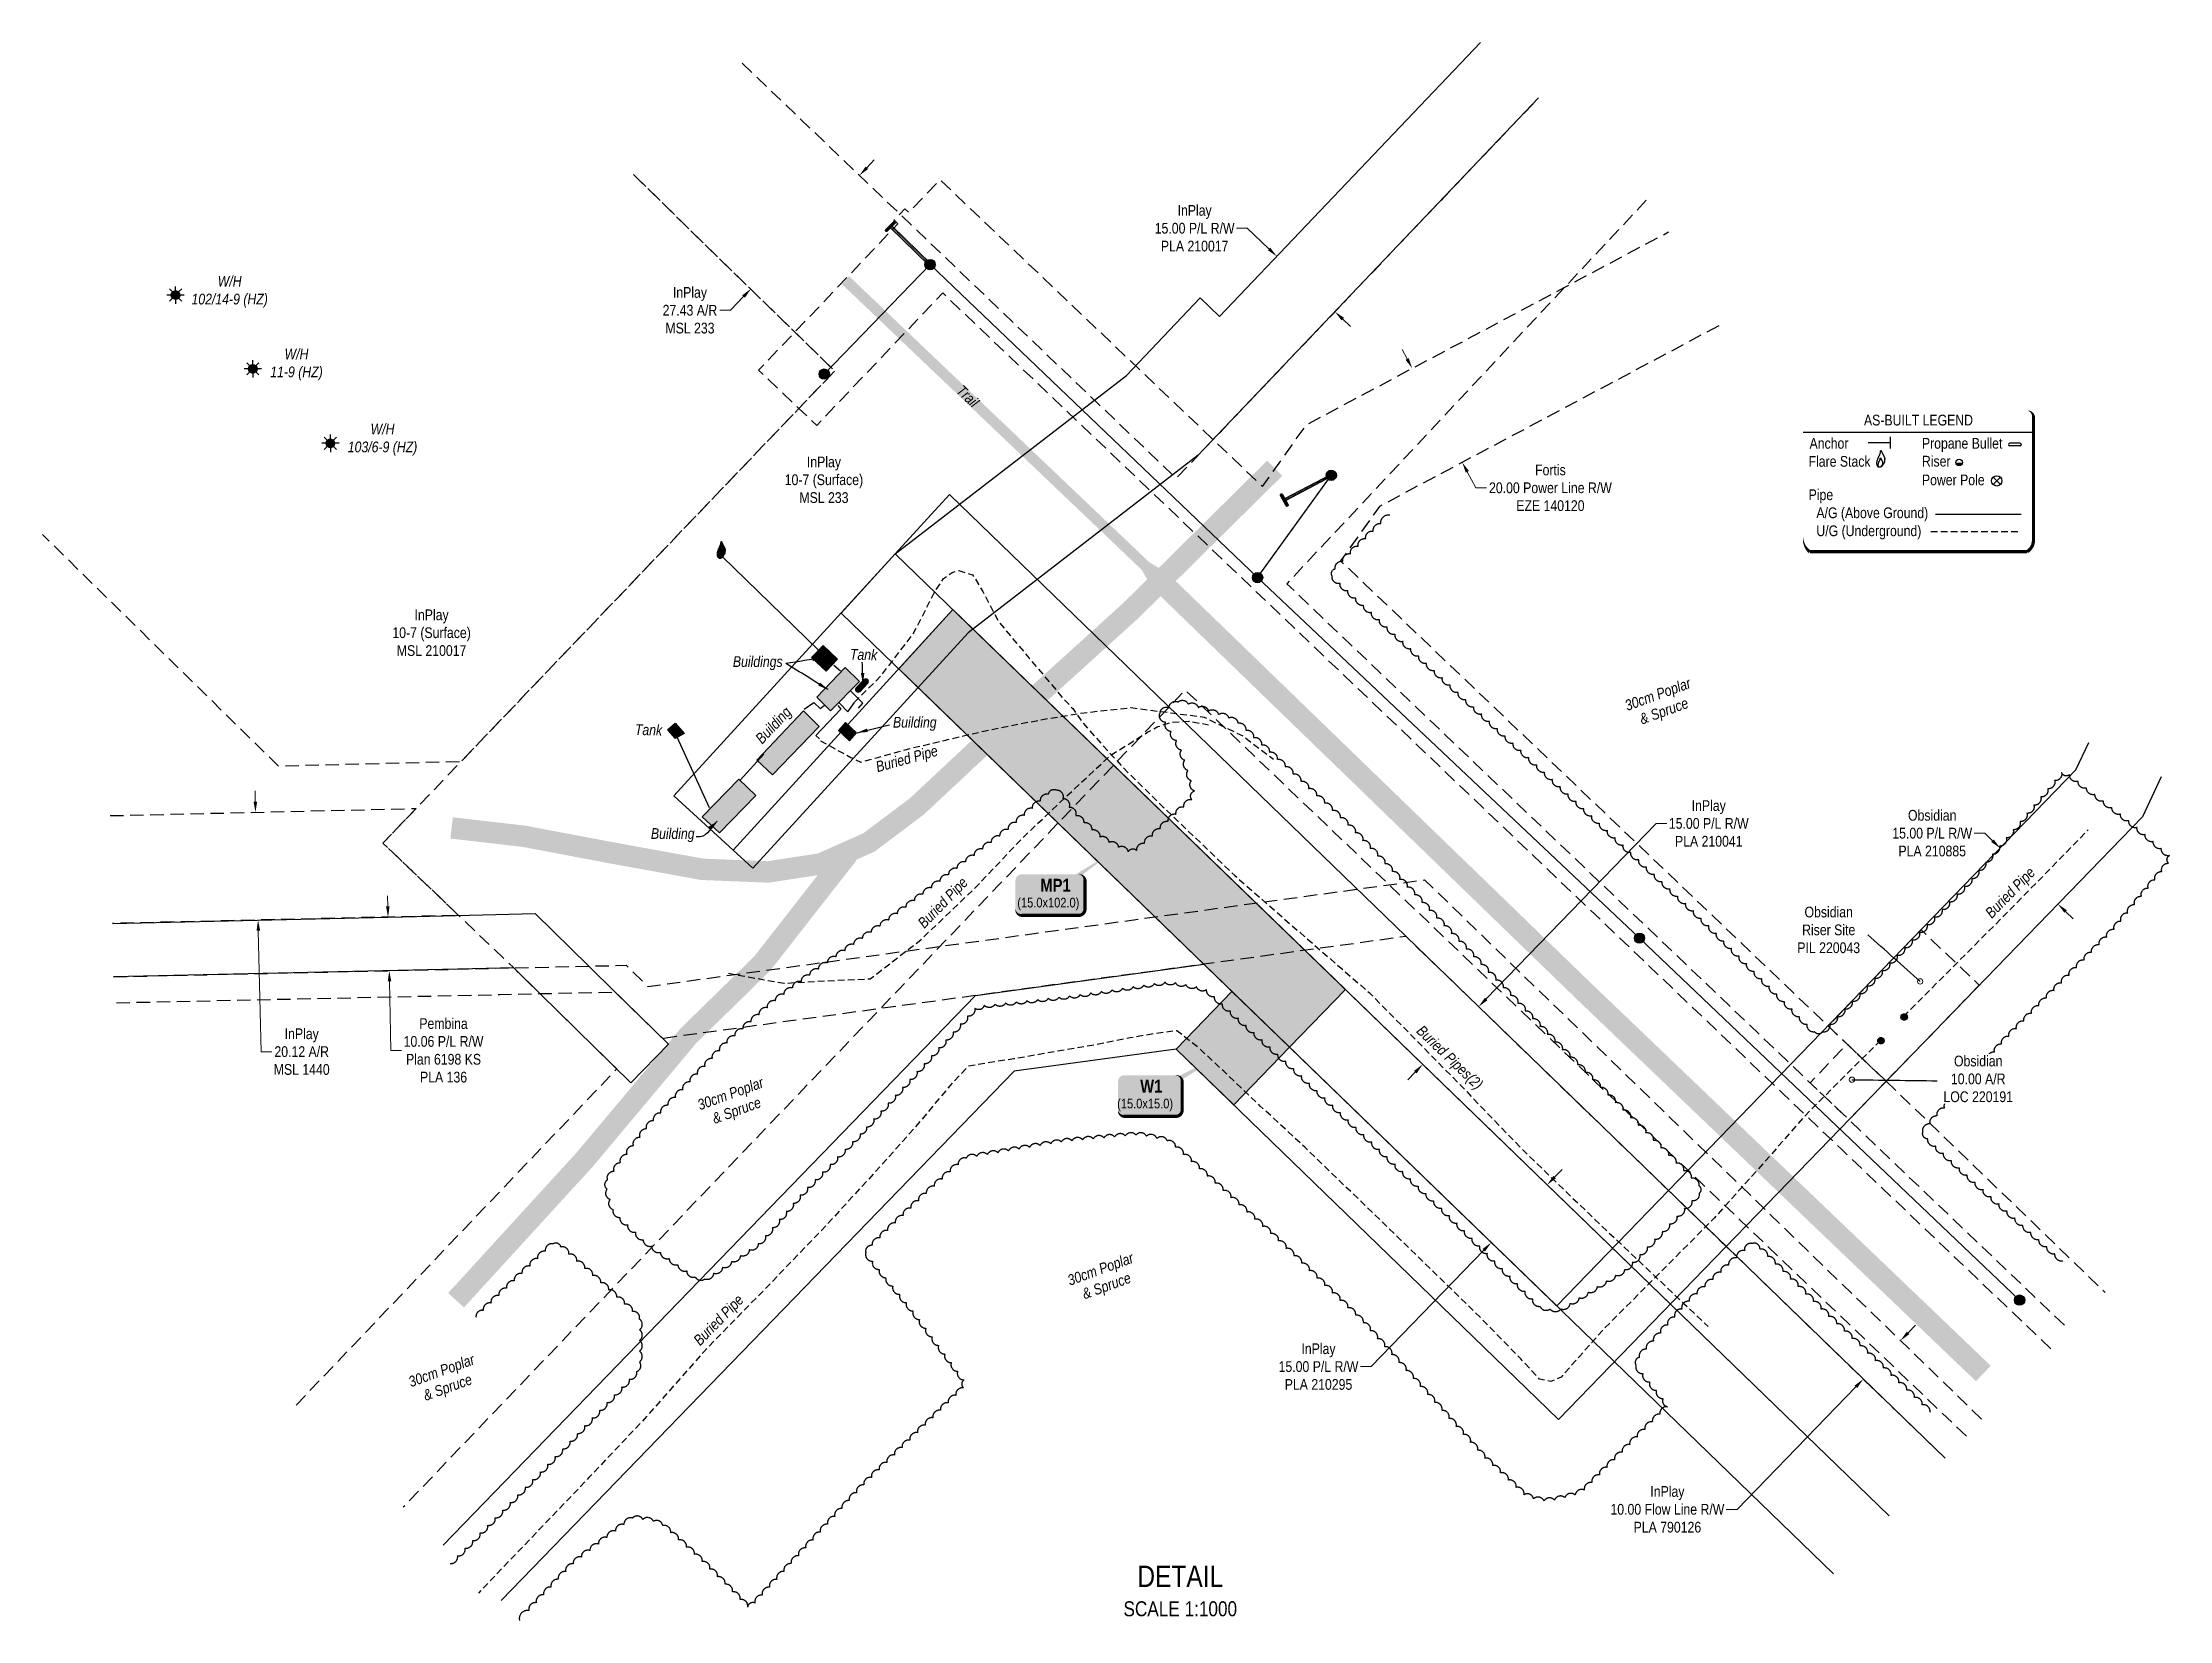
# Model space of a CAD drawing. Extents: x 611267 to 619164, y 5877763 to 5883089.
# Drawn here: x 615282 to 617268, y 5877763 to 5879236 of the extents above; entities that cross this region are included whole.
import ezdxf

# ---------------------------------------------------------------- set-up
doc = ezdxf.new("R2010")
doc.units = 0
doc.header["$LTSCALE"] = 5
doc.header["$PDSIZE"] = 0.5
for name, pattern in [('0', [1, 1, 0]), ('foc-ACCESSROAD', [3.75, 2.5, -1.25]), ('foc-FLOWLINE', [3.75, 2.5, -1.25]), ('POWERLINE5', [7.8, 2.4, -0.6, 0.6, -0.6, 0.6, -0.6, 2.4]), ('UG_PIPE', [1.875, 1.25, -0.625])]:
    doc.linetypes.add(name, pattern=pattern)
doc.layers.get('Defpoints').update_dxf_attribs({"color": 9})
for name, color, linetype, true_color in [('AS-PIPE-AG', 7, 'Continuous', 0x7d00fa), ('AS-STRUCTURE-H', 7, 'Continuous', 0xa8a8a8), ('AS-STRUCTURE-T', 7, 'Continuous', 0x454545)]:
    doc.layers.add(name, color=color, linetype=linetype, true_color=true_color)
for name, color, linetype in [('AS-PIPE-UG', 44, 'UG_PIPE'), ('AS-PIPE-UG-T', 44, 'Continuous'), ('AS-POWER', 104, 'foc-POWER'), ('AS-POWER-EXISTING', 72, 'POWERLINE5'), ('AS-POWER-EXISTING-ANC', 72, 'Continuous'), ('AS-POWER-EXISTING-PP', 72, 'Continuous'), ('AS-ROADS', 254, 'Continuous'), ('AS-SYMBOL', 7, 'Continuous'), ('C-AR', 13, 'foc-ACCESSROAD'), ('C-FLOWLINE', 13, 'foc-FLOWLINE'), ('C-RW', 13, 'Continuous'), ('C-WS', 13, 'foc-ACCESSROAD'), ('C-WS-S', 8, 'Continuous'), ('CG-NOTES', 7, 'Continuous'), ('DETAIL-T', 7, 'Continuous'), ('F-AR', 190, 'foc-ACCESSROAD'), ('F-EZE', 190, 'foc-FLOWLINE'), ('F-RW', 190, 'Continuous'), ('F-WS', 190, 'foc-ACCESSROAD'), ('P-TEMP-BLOCKS', 250, 'Continuous'), ('P-WORKAREA', 113, 'Continuous'), ('P-WORKAREA-H', 111, 'Continuous'), ('T-BUSH', 110, '0'), ('T-BUSH-T', 110, 'Continuous')]:
    doc.layers.add(name, color=color, linetype=linetype)
doc.layers.add('AS-STRUCTURE', color=7, linetype='Continuous', lineweight=30, true_color=0x595959)
for name, color, linetype, lineweight in [('C-AR-T', 13, 'Continuous', 9), ('C-RW-T', 13, 'Continuous', 9), ('C-WS-T', 13, 'Continuous', 9), ('F-AR-T', 190, 'Continuous', 9), ('F-EZE-T', 190, 'Continuous', 9), ('F-WS-T', 190, 'Continuous', 9), ('T-TEXT', 48, 'Continuous', 18)]:
    doc.layers.add(name, color=color, linetype=linetype, lineweight=lineweight)
doc.styles.add('80', font='ARIALN.TTF', dxfattribs={"height": 10})
doc.styles.add('80CG', font='ARIALN.TTF', dxfattribs={"height": 10})
doc.styles.add('80L', font='ARIALN.TTF', dxfattribs={"height": 10})
doc.styles.add('80LS', font='ARIALNI.TTF', dxfattribs={"height": 10})
doc.styles.add('BOLD', font='ARIALNB.TTF')
doc.styles.add('foc-LtypeFont', font='ARIALN.TTF', dxfattribs={"height": 7.35})
doc.linetypes.add('foc-POWER', pattern='A,6,-1,["P",foc-LtypeFont,S=0.2,R=0,X=-0.625,Y=-0.75],-1.24,4', length=12.24)
doc.dimstyles.new('Compass 5 000', dxfattribs={"dimscale": 5, "dimtxt": 9, "dimasz": 2, "dimexe": 0.2, "dimexo": 0.0625, "dimgap": 0.5, "dimtad": 0, "dimtih": 1, "dimtoh": 1, "dimzin": 0, "dimdsep": 46, "dimtxsty": '80CG', "dimcen": 0.1, "dimse1": 1, "dimse2": 1, "dimclrd": 256, "dimclrt": 256, "dimaunit": 1, "dimadec": 4, "dimazin": 0, "dimtfac": 0.06, "dimtofl": 0, "dimtmove": 0, "dimatfit": 1, "dimfxl": 0.2, "dimtolj": 1, "dimtzin": 0, "dimlwd": -1, "dimarcsym": 0})

msp = doc.modelspace()

# ---------------------------------------------------------------- texts
at = {"insert": (616975.672, 5878888.864), "char_height": 9.99617, "attachment_point": 1, "style": '80L'}
msp.add_mtext_dynamic_manual_height_columns('\\pi6.80521;AS-BUILT LEGEND', width=114.78581, gutter_width=44.983, heights=[0], dxfattribs=at)
at = {"layer": 'AS-PIPE-UG-T', "char_height": 10, "attachment_point": 5, "style": '80CG'}
for s, insert, width, rotation in [('\\A1;{\\fArial Narrow|b0|i1|c0|p34;Buried Pipe}', (616089.376, 5878566.289), 59.03588, 15.500651), ('\\A1;{\\fArial Narrow|b0|i1|c0|p34;Buried Pipe}', (617119.958, 5878441.665), 59.03588, 45.706992), ('\\A1;{\\fArial Narrow|b0|i1|c0|p34;Buried Pipe}', (616123.598, 5878432.297), 59.03588, 45.706992), ('\\A1;{\\fArial Narrow|b0|i1|c0|p34;Buried Pipes(2)}', (616594.876, 5878287.761), 98.86272, 316.246165), ('\\A1;{\\fArial Narrow|b0|i1|c0|p34;Buried Pipe}', (615914.286, 5878042.557), 59.03588, 45.706992)]:
    msp.add_mtext(s, dxfattribs=dict(at, insert=insert, width=width, rotation=rotation))
at = {"layer": 'AS-STRUCTURE-T', "char_height": 9.99617, "attachment_point": 1, "style": '80L'}
for s, insert in [('\\pi-2.56498;{\\fArial Narrow|b0|i1|c0|p34;Buildings}', (615929.23, 5878663.379)), ('\\pi0.29886;{\\fArial Narrow|b0|i1|c0|p34;Building}', (616075.828, 5878606.73)), ('\\pi0.29886;{\\fArial Narrow|b0|i1|c0|p34;Building}', (615849.861, 5878502.828))]:
    msp.add_mtext_dynamic_manual_height_columns(s, width=40.81423, gutter_width=49.981, heights=[0], dxfattribs=dict(at, insert=insert))
for s, width, insert, rotation in [('\\pi0.76253;{\\fArial Narrow|b0|i1|c0|p34;Tank}', 26.16773, (616035.385, 5878670.277), 358.403167), ('\\pi0.29886;{\\fArial Narrow|b0|i1|c0|p34;Building}', 40.81423, (615946.548, 5878587.455), 46.610069), ('\\pi0.76253;{\\fArial Narrow|b0|i1|c0|p34;Tank}', 26.16773, (615834.624, 5878599.984), 358.403167)]:
    msp.add_mtext_dynamic_manual_height_columns(s, width=width, gutter_width=49.981, heights=[0], dxfattribs=dict(at, insert=insert, rotation=rotation))
at = {"layer": 'C-WS-T', "char_height": 10, "attachment_point": 5, "style": '80CG'}
for s, insert, width in [('\\A1;{\\fArial Narrow|b0|i1|c0|p34;W/H\\P102/14-9 (HZ)}', (615456.954, 5879003.722), 70.7412), ('\\A1;{\\fArial Narrow|b0|i1|c0|p34;W/H\\P11-9 (HZ)}', (615519.344, 5878935.749), 64.33602), ('\\A1;{\\fArial Narrow|b0|i1|c0|p34;W/H\\P103/6-9 (HZ)}', (615599.647, 5878865.656), 64.33602)]:
    msp.add_mtext(s, dxfattribs=dict(at, insert=insert, width=width))
for s, insert in [('\\A1;InPlay\\P10-7 (Surface)\\PMSL 233', (616011.672, 5878828.136)), ('\\A1;InPlay\\P10-7 (Surface)\\PMSL 210017', (615645.436, 5878685.296))]:
    msp.add_mtext(s, dxfattribs=dict(at, insert=insert))
at = {"layer": 'CG-NOTES', "style": '80L'}
for s, height, p in [('Anchor', 9.9962, (616931.7, 5878857.183)), ('Propane Bullet', 9.99617, (617036.579, 5878857.183)), ('Flare Stack', 9.99617, (616930.739, 5878840.346)), ('Riser', 9.9962, (617036.579, 5878840.523)), ('Power Pole', 9.9962, (617036.579, 5878823.047)), ('Pipe', 9.9962, (616930.82, 5878809.182)), ('  A/G (Above Ground)', 9.99617, (616931.7, 5878792.345)), ('  U/G (Underground)', 9.99617, (616931.7, 5878775.507))]:
    msp.add_text(s, height=height, dxfattribs=at).set_placement(p)
at = {"layer": 'DETAIL-T', "color": 3, "insert": (616344.287, 5877790.439), "char_height": 19.99233, "width": 229.55036, "attachment_point": 5, "style": '80CG'}
msp.add_mtext('DETAIL\\P{\\H0.7x;SCALE 1:1000}', dxfattribs=at)
at = {"layer": 'F-WS-T', "insert": (616949.558, 5878407.78), "char_height": 10, "attachment_point": 5, "style": '80CG'}
msp.add_mtext('\\A1;Obsidian\\PRiser Site\\PPIL 220043', dxfattribs=at)
at = {"layer": 'T-BUSH-T', "char_height": 9.99617, "width": 65.38189, "attachment_point": 2, "rotation": 20, "style": '80LS'}
for insert in [(616788.33, 5878632.635), (615922.725, 5878259.71), (616268.058, 5878095.888), (615652.996, 5878001.075)]:
    msp.add_mtext('30cm Poplar\\P& Spruce', dxfattribs=dict(at, insert=insert))
at = {"layer": 'T-TEXT', "insert": (616145.859, 5878906.133), "char_height": 10, "width": 22.8558, "attachment_point": 5, "rotation": 316.370827, "style": '80CG'}
msp.add_mtext('\\A1;{\\fArial Narrow|b0|i1|c0|p34;Trail}', dxfattribs=at)

# ---------------------------------------------------------------- blocks, each defined once
blk = doc.blocks.new('POWERPOLE')
h = blk.add_hatch(color=255)
edge = h.paths.add_edge_path()
edge.add_arc((0, 0), 0.96, 0, 360)
at = {"linetype": 'Continuous'}
for p, q in [((0.68, -0.68), (-0.68, 0.68)), ((-0.68, -0.68), (0.68, 0.68))]:
    blk.add_line(p, q, dxfattribs=at)
blk.add_circle((0, 0), 0.96, dxfattribs=at)
blk = doc.blocks.new('RISER')
h = blk.add_hatch(color=255)
h.dxf.hatch_style = 1
edge = h.paths.add_edge_path()
edge.add_arc((0, 0), 0.7, 0, 360)
blk.add_hatch(color=13).paths.add_polyline_path([(0.58, -0.15), (-0.58, -0.15, 0.774597)])
at = {"color": 13}
blk.add_line((-0.58, -0.15), (0.58, -0.15), dxfattribs=at)
blk.add_circle((0, 0), 0.6, dxfattribs=at)
blk = doc.blocks.new('FLARE')
h = blk.add_hatch(color=255)
h.dxf.hatch_style = 1
h.paths.add_polyline_path([(0.16, 2.41, 0.114147), (0.13, 2.43), (0.11, 2.44, 0.261551), (0.01, 2.42), (0, 2.41, 0.131268), (-0.03, 2.37), (-0.04, 2.35, 0.041497), (-0.05, 2.33), (-0.05, 2.29, 0.015174), (-0.05, 2.29), (-0.06, 2.24, 0.004376), (-0.06, 2.24), (-0.07, 2.18), (-0.08, 2.11), (-0.09, 2.05), (-0.1, 1.98), (-0.12, 1.91), (-0.14, 1.83), (-0.17, 1.76), (-0.19, 1.68), (-0.22, 1.61), (-0.26, 1.53), (-0.29, 1.46), (-0.32, 1.39), (-0.36, 1.32), (-0.39, 1.25, 0.000505), (-0.39, 1.25), (-0.43, 1.18, 0.002398), (-0.43, 1.18), (-0.46, 1.1, 0.004177), (-0.46, 1.1), (-0.5, 1.03, 0.005735), (-0.5, 1.03), (-0.53, 0.95, 0.006994), (-0.53, 0.95), (-0.56, 0.87, 0.00791), (-0.57, 0.87), (-0.6, 0.78, 0.008323), (-0.6, 0.78), (-0.63, 0.69, 0.008095), (-0.63, 0.68), (-0.66, 0.59, 0.008067), (-0.66, 0.59), (-0.68, 0.49, 0.008387), (-0.68, 0.49), (-0.7, 0.39, 0.009056), (-0.71, 0.38), (-0.72, 0.28, 0.010123), (-0.72, 0.28), (-0.74, 0.18, 0.011689), (-0.74, 0.18), (-0.75, 0.08, 0.013925), (-0.75, 0.08), (-0.75, -0.02, 0.016488), (-0.75, -0.02), (-0.75, -0.11, 0.017255), (-0.75, -0.12), (-0.74, -0.2, 0.01735), (-0.74, -0.2), (-0.73, -0.28, 0.017311), (-0.73, -0.29), (-0.71, -0.36, 0.01715), (-0.71, -0.36), (-0.69, -0.43, 0.016886), (-0.69, -0.44), (-0.66, -0.5, 0.016546), (-0.66, -0.5), (-0.63, -0.56, 0.016164), (-0.63, -0.56), (-0.6, -0.61, 0.016329), (-0.6, -0.62), (-0.57, -0.66, 0.018828), (-0.57, -0.67), (-0.54, -0.71, 0.022087), (-0.53, -0.71), (-0.5, -0.75, 0.025345), (-0.49, -0.76), (-0.46, -0.78, 0.028234), (-0.45, -0.79), (-0.42, -0.82, 0.030298), (-0.41, -0.82), (-0.37, -0.84, 0.031129), (-0.36, -0.85), (-0.32, -0.86, 0.030544), (-0.31, -0.87), (-0.27, -0.88, 0.028465), (-0.26, -0.88), (-0.22, -0.89, 0.025311), (-0.21, -0.89), (-0.16, -0.89, 0.02283), (-0.15, -0.89), (-0.11, -0.89, 0.021226), (-0.1, -0.89), (-0.05, -0.88, 0.020401), (-0.04, -0.88), (0, -0.87, 0.020299), (0.01, -0.87), (0.05, -0.85, 0.020911), (0.06, -0.85), (0.11, -0.83, 0.022277), (0.11, -0.83), (0.15, -0.81, 0.023712), (0.16, -0.8), (0.2, -0.78, 0.022408), (0.21, -0.78), (0.24, -0.75, 0.01993), (0.25, -0.74), (0.28, -0.72, 0.017146), (0.28, -0.71), (0.31, -0.68, 0.014211), (0.32, -0.68), (0.35, -0.64, 0.011221), (0.35, -0.64), (0.37, -0.61, 0.008212), (0.38, -0.61), (0.4, -0.57, 0.005172), (0.4, -0.57), (0.42, -0.54, 0.002523), (0.43, -0.54), (0.45, -0.5, 0.001671), (0.45, -0.5), (0.47, -0.47, 0.001229), (0.47, -0.47), (0.49, -0.44, 0.00075), (0.49, -0.44), (0.51, -0.41, 0.00026), (0.51, -0.41), (0.54, -0.37), (0.56, -0.34), (0.58, -0.3), (0.61, -0.27), (0.63, -0.23, 0.001311), (0.63, -0.23), (0.66, -0.19, 0.003726), (0.66, -0.19), (0.69, -0.15, 0.006065), (0.69, -0.14), (0.72, -0.1, 0.008452), (0.72, -0.1), (0.74, -0.05, 0.010991), (0.75, -0.05), (0.77, 0, 0.013767), (0.77, 0), (0.79, 0.05, 0.016839), (0.8, 0.05), (0.81, 0.1, 0.019104), (0.82, 0.11), (0.83, 0.15, 0.016987), (0.83, 0.16), (0.84, 0.21, 0.013636), (0.84, 0.21), (0.85, 0.26, 0.010244), (0.85, 0.27), (0.86, 0.31, 0.006846), (0.86, 0.32), (0.86, 0.37, 0.003419), (0.86, 0.37), (0.86, 0.41), (0.87, 0.46), (0.87, 0.5), (0.88, 0.54), (0.88, 0.59), (0.89, 0.63, 0.001278), (0.89, 0.63), (0.89, 0.67, 0.004735), (0.89, 0.67), (0.9, 0.71, 0.008354), (0.9, 0.72), (0.9, 0.76, 0.012059), (0.9, 0.76), (0.9, 0.8, 0.015712), (0.9, 0.81), (0.9, 0.85, 0.018457), (0.9, 0.85), (0.9, 0.89, 0.018102), (0.9, 0.9), (0.89, 0.94, 0.016533), (0.89, 0.95), (0.88, 0.99, 0.014576), (0.88, 0.99), (0.87, 1.03, 0.012435), (0.86, 1.04), (0.85, 1.08, 0.010283), (0.85, 1.09), (0.83, 1.13, 0.00824), (0.83, 1.13), (0.81, 1.18, 0.00638), (0.81, 1.18), (0.78, 1.23, 0.004735), (0.78, 1.23), (0.76, 1.29, 0.003388), (0.75, 1.29), (0.73, 1.34, 0.002345), (0.73, 1.34), (0.7, 1.4, 0.001492), (0.7, 1.4), (0.67, 1.46, 0.000746), (0.67, 1.46), (0.63, 1.51), (0.6, 1.57), (0.57, 1.62), (0.55, 1.68), (0.52, 1.73), (0.49, 1.78), (0.47, 1.83), (0.45, 1.87), (0.42, 1.92), (0.4, 1.97), (0.38, 2.02), (0.35, 2.08, 0.000332), (0.35, 2.08), (0.33, 2.13, 0.001849), (0.33, 2.13), (0.3, 2.19, 0.0038), (0.3, 2.19), (0.27, 2.24, 0.006473), (0.27, 2.24), (0.25, 2.29, 0.010865), (0.24, 2.3), (0.22, 2.34, 0.019524), (0.22, 2.34), (0.19, 2.38, 0.041077), (0.18, 2.39)])
at = {"color": 13, "flags": 128}
for points in [[(0.11, -0.72), (0.07, -0.74), (0.03, -0.76), (-0.02, -0.77), (-0.07, -0.78), (-0.11, -0.79), (-0.16, -0.79), (-0.2, -0.79), (-0.25, -0.78), (-0.29, -0.77), (-0.32, -0.76), (-0.36, -0.74), (-0.4, -0.71), (-0.43, -0.68), (-0.46, -0.65), (-0.49, -0.61), (-0.52, -0.56), (-0.54, -0.51), (-0.57, -0.46), (-0.59, -0.4), (-0.61, -0.33), (-0.63, -0.26), (-0.64, -0.19), (-0.65, -0.11), (-0.65, -0.02), (-0.65, 0.07), (-0.64, 0.17), (-0.63, 0.27), (-0.61, 0.36), (-0.58, 0.46), (-0.56, 0.56), (-0.53, 0.66), (-0.5, 0.75), (-0.47, 0.83), (-0.44, 0.91), (-0.41, 0.99), (-0.37, 1.06), (-0.34, 1.13), (-0.3, 1.2), (-0.27, 1.27), (-0.23, 1.34), (-0.2, 1.42), (-0.16, 1.49), (-0.13, 1.57), (-0.1, 1.65), (-0.07, 1.73), (-0.04, 1.8), (-0.02, 1.88), (0, 1.96), (0.01, 2.03), (0.02, 2.1), (0.03, 2.17), (0.04, 2.22), (0.05, 2.27), (0.05, 2.31), (0.06, 2.34), (0.08, 2.35), (0.09, 2.34), (0.11, 2.32), (0.13, 2.29), (0.16, 2.25), (0.18, 2.2), (0.21, 2.14), (0.24, 2.09), (0.26, 2.03), (0.29, 1.98), (0.31, 1.93), (0.33, 1.88), (0.36, 1.83), (0.38, 1.78), (0.41, 1.73), (0.43, 1.68), (0.46, 1.63), (0.49, 1.58), (0.52, 1.52), (0.55, 1.47), (0.58, 1.41), (0.61, 1.35), (0.64, 1.3), (0.67, 1.24), (0.69, 1.19), (0.72, 1.14), (0.74, 1.09), (0.75, 1.05), (0.77, 1), (0.78, 0.96), (0.79, 0.92), (0.8, 0.88), (0.8, 0.84), (0.8, 0.8), (0.8, 0.76), (0.8, 0.72), (0.79, 0.68), (0.79, 0.64), (0.78, 0.6), (0.78, 0.56), (0.77, 0.51), (0.77, 0.47), (0.76, 0.42), (0.76, 0.37), (0.76, 0.33), (0.75, 0.28), (0.74, 0.23), (0.73, 0.18), (0.72, 0.13), (0.7, 0.09), (0.68, 0.04), (0.66, 0), (0.63, -0.05), (0.61, -0.09), (0.58, -0.13), (0.55, -0.17), (0.53, -0.21), (0.5, -0.25), (0.48, -0.28), (0.45, -0.32), (0.43, -0.35), (0.41, -0.38), (0.39, -0.42), (0.37, -0.45), (0.34, -0.48), (0.32, -0.51), (0.3, -0.55), (0.27, -0.58), (0.24, -0.61), (0.21, -0.64), (0.18, -0.67), (0.15, -0.7)], [(0.02, -0.75), (-0.01, -0.76), (-0.03, -0.77), (-0.05, -0.78), (-0.08, -0.78), (-0.11, -0.79), (-0.13, -0.79), (-0.16, -0.79), (-0.18, -0.78), (-0.2, -0.78), (-0.23, -0.77), (-0.25, -0.76), (-0.26, -0.74), (-0.28, -0.73), (-0.3, -0.71), (-0.32, -0.69), (-0.33, -0.66), (-0.35, -0.63), (-0.36, -0.6), (-0.37, -0.57), (-0.39, -0.53), (-0.4, -0.49), (-0.4, -0.45), (-0.41, -0.41), (-0.41, -0.36), (-0.41, -0.31), (-0.4, -0.25), (-0.39, -0.2), (-0.38, -0.14), (-0.37, -0.09), (-0.36, -0.03), (-0.34, 0.02), (-0.32, 0.07), (-0.31, 0.12), (-0.29, 0.16), (-0.27, 0.21), (-0.25, 0.25), (-0.23, 0.29), (-0.21, 0.33), (-0.19, 0.37), (-0.17, 0.41), (-0.15, 0.45), (-0.14, 0.49), (-0.12, 0.53), (-0.1, 0.58), (-0.08, 0.62), (-0.07, 0.66), (-0.06, 0.71), (-0.05, 0.75), (-0.04, 0.79), (-0.03, 0.83), (-0.03, 0.87), (-0.02, 0.9), (-0.02, 0.93), (-0.01, 0.95), (-0.01, 0.96), (0, 0.97), (0.01, 0.96), (0.02, 0.95), (0.03, 0.94), (0.04, 0.91), (0.06, 0.88), (0.07, 0.86), (0.09, 0.82), (0.1, 0.79), (0.12, 0.76), (0.13, 0.74), (0.14, 0.71), (0.16, 0.68), (0.17, 0.65), (0.18, 0.63), (0.2, 0.6), (0.21, 0.57), (0.23, 0.54), (0.25, 0.51), (0.26, 0.47), (0.28, 0.44), (0.3, 0.41), (0.31, 0.38), (0.33, 0.35), (0.34, 0.32), (0.36, 0.29), (0.37, 0.27), (0.38, 0.24), (0.39, 0.22), (0.39, 0.19), (0.4, 0.17), (0.4, 0.15), (0.41, 0.13), (0.41, 0.1), (0.41, 0.08), (0.4, 0.06), (0.4, 0.04), (0.4, 0.01), (0.39, -0.01), (0.39, -0.03), (0.39, -0.06), (0.39, -0.08), (0.38, -0.11), (0.38, -0.14), (0.38, -0.16), (0.38, -0.19), (0.37, -0.22), (0.37, -0.24), (0.36, -0.27), (0.35, -0.3), (0.34, -0.32), (0.32, -0.35), (0.31, -0.37), (0.3, -0.4), (0.28, -0.42), (0.27, -0.44), (0.25, -0.46), (0.24, -0.48), (0.22, -0.5), (0.21, -0.52), (0.2, -0.54), (0.19, -0.56), (0.17, -0.58), (0.16, -0.6), (0.15, -0.61), (0.14, -0.63), (0.12, -0.65), (0.11, -0.67), (0.09, -0.69), (0.08, -0.7), (0.06, -0.72), (0.04, -0.74)]]:
    blk.add_lwpolyline(points, close=True, dxfattribs=at)
blk = doc.blocks.new('GAS')
h = blk.add_hatch(color=255)
h.dxf.hatch_style = 1
edge = h.paths.add_edge_path()
edge.add_arc((0, 0), 0.9, 0, 360)
for p, q in [((-0.81, 0), (-1.62, 0)), ((-0.57, 0.57), (-1.14, 1.14)), ((0, 0.81), (0, 1.62)), ((0.57, 0.57), (1.14, 1.14)), ((1.62, 0), (0.81, 0)), ((-0.57, -0.57), (-1.14, -1.14)), ((0, -0.81), (0, -1.62)), ((1.14, -1.14), (0.57, -0.57))]:
    blk.add_line(p, q)
blk.add_circle((0, 0), 0.8)
blk = doc.blocks.new('*D386')
at = {"layer": 'Defpoints', "color": 0, "transparency": 16777216}
for p in [(617107.4, 5878481.9), (617109.6, 5878484.2), (617161.3, 5878429.7)]:
    blk.add_point(p, dxfattribs=at)
at = {"layer": 'F-AR-T', "transparency": 16777216}
for p, q in [((617095.3, 5878498.1), (617085.3, 5878498.1)), ((617102.4, 5878491.1), (617095.3, 5878498.1)), ((617170.7, 5878425.1), (617177.9, 5878418.1))]:
    blk.add_line(p, q, dxfattribs=at)
for points in [[(617103.6, 5878492.3), (617101.3, 5878489.9), (617109.6, 5878484.2)], [(617171.8, 5878426.2), (617169.5, 5878423.9), (617163.5, 5878432)]]:
    blk.add_solid(points, dxfattribs=at)
at = {"layer": 'F-AR-T', "transparency": 16777216, "insert": (617046.2, 5878498.1), "char_height": 10, "attachment_point": 5, "style": '80CG'}
blk.add_mtext('\\A1;Obsidian\\P15.00 P/L R/W\\PPLA 210885', dxfattribs=at)
blk = doc.blocks.new('*D387')
at = {"layer": 'Defpoints', "color": 0, "transparency": 16777216}
for p in [(616637.9, 5878973.2), (616684.6, 5878885.4), (616607.5, 5878844.4)]:
    blk.add_point(p, dxfattribs=at)
at = {"layer": 'F-EZE-T', "transparency": 16777216}
for p, q in [((616556.1, 5878941), (616551.4, 5878949.8)), ((616612.2, 5878835.6), (616620.2, 5878820.6)), ((616620.2, 5878820.6), (616630.2, 5878820.6))]:
    blk.add_line(p, q, dxfattribs=at)
for points in [[(616557.6, 5878941.8), (616554.6, 5878940.2), (616560.8, 5878932.2)], [(616613.7, 5878836.4), (616610.8, 5878834.8), (616607.5, 5878844.4)]]:
    blk.add_solid(points, dxfattribs=at)
at = {"layer": 'F-EZE-T', "transparency": 16777216, "insert": (616689.8, 5878820.6), "char_height": 10, "attachment_point": 5, "style": '80CG'}
blk.add_mtext('\\A1;Fortis\\P20.00 Power Line R/W\\PEZE 140120', dxfattribs=at)
blk = doc.blocks.new('*D388')
at = {"layer": 'C-AR-T', "transparency": 16777216}
for p, q in [((616051.8, 5879119.6), (616058.7, 5879126.8)), ((615936.6, 5878999.3), (615924.4, 5878986.4)), ((615924.4, 5878986.4), (615914.4, 5878986.4))]:
    blk.add_line(p, q, dxfattribs=at)
for points in [[(616050.6, 5879120.7), (616053, 5879118.4), (616044.8, 5879112.4)], [(615935.4, 5879000.4), (615937.9, 5878998.1), (615943.6, 5879006.5)]]:
    blk.add_solid(points, dxfattribs=at)
at = {"layer": 'Defpoints', "color": 0, "transparency": 16777216}
for p in [(616016.1, 5879139.8), (616044.8, 5879112.4), (615914.8, 5879034)]:
    blk.add_point(p, dxfattribs=at)
at = {"layer": 'C-AR-T', "transparency": 16777216, "insert": (615886.6, 5878986.4), "char_height": 10, "attachment_point": 5, "style": '80CG'}
blk.add_mtext('\\A1;InPlay\\P27.43 A/R\\PMSL 233', dxfattribs=at)
blk = doc.blocks.new('*U391')
h = blk.add_hatch(color=255)
h.dxf.hatch_style = 1
edge = h.paths.add_edge_path()
edge.add_arc((0.77, 0.79), 0.2, -44.2945, 135.7055, ccw=False)
edge.add_line((0.91, 0.65), (0, -0.28))
edge.add_line((0, -0.28), (-0.63, -0.93))
edge.add_arc((-0.77, -0.79), 0.2, 135.7055, 315.7055, ccw=False)
edge.add_line((-0.91, -0.65), (0.63, 0.93))
h = blk.add_hatch(color=255)
h.dxf.hatch_style = 1
edge = h.paths.add_edge_path()
edge.add_arc((7.36, -7.18), 0.2, -134.2945, 45.7055, ccw=False)
edge.add_line((7.22, -7.32), (0, -0.28))
edge.add_line((0, -0.28), (0.28, 0))
edge.add_line((0.28, 0), (7.5, -7.04))
at = {"color": 255}
blk.add_lwpolyline([(0.63, 0.93, -1), (0.91, 0.65), (0, -0.28), (-0.63, -0.93, -1), (-0.91, -0.65)], format="xyb", close=True, dxfattribs=at)
at = {"color": 72, "const_width": 0.1, "flags": 128}
for points in [[(0.77, 0.79), (-0.77, -0.79)], [(7.36, -7.18), (0, 0)]]:
    blk.add_lwpolyline(points, dxfattribs=at)
at = {"color": 255, "flags": 128}
blk.add_lwpolyline([(7.5, -7.04, -1), (7.22, -7.32), (0, -0.28), (0.28, 0)], format="xyb", close=True, dxfattribs=at)
blk = doc.blocks.new('*U392')
h = blk.add_hatch(color=255)
h.dxf.hatch_style = 1
edge = h.paths.add_edge_path()
edge.add_arc((8.78, 4.63), 0.2, -62.2078, 117.7922, ccw=False)
edge.add_line((8.87, 4.45), (0.27, -0.08))
edge.add_line((0.27, -0.08), (0.08, 0.27))
edge.add_line((0.08, 0.27), (8.69, 4.8))
h = blk.add_hatch(color=255)
h.dxf.hatch_style = 1
edge = h.paths.add_edge_path()
edge.add_arc((-0.51, 0.97), 0.2, 27.7922, 207.7922, ccw=False)
edge.add_line((-0.34, 1.07), (0.27, -0.08))
edge.add_line((0.27, -0.08), (0.69, -0.88))
edge.add_arc((0.51, -0.97), 0.2, -152.2078, 27.7922, ccw=False)
edge.add_line((0.34, -1.07), (-0.69, 0.88))
at = {"color": 72, "const_width": 0.1, "flags": 128}
for points in [[(8.78, 4.63), (0, 0)], [(-0.51, 0.97), (0.51, -0.97)]]:
    blk.add_lwpolyline(points, dxfattribs=at)
at = {"color": 255, "flags": 128}
blk.add_lwpolyline([(8.69, 4.8, -1), (8.87, 4.45), (0.27, -0.08), (0.08, 0.27)], format="xyb", close=True, dxfattribs=at)
at = {"color": 255}
blk.add_lwpolyline([(-0.69, 0.88, -1), (-0.34, 1.07), (0.27, -0.08), (0.69, -0.88, -1), (0.34, -1.07)], format="xyb", close=True, dxfattribs=at)
blk = doc.blocks.new('*D393')
at = {"layer": 'C-AR-T', "transparency": 16777216}
for p, q in [((615480.9, 5878527.7), (615480.7, 5878537.7)), ((615483.7, 5878407), (615486.3, 5878294.1)), ((615486.3, 5878294.1), (615496.3, 5878294.1))]:
    blk.add_line(p, q, dxfattribs=at)
for points in [[(615482.6, 5878527.7), (615479.2, 5878527.6), (615481.1, 5878517.7)], [(615485.4, 5878407.1), (615482, 5878407), (615483.5, 5878417)]]:
    blk.add_solid(points, dxfattribs=at)
at = {"layer": 'Defpoints', "color": 0, "transparency": 16777216}
for p in [(615446.7, 5878516.9), (615483.5, 5878417), (615449.1, 5878416.2)]:
    blk.add_point(p, dxfattribs=at)
at = {"layer": 'C-AR-T', "transparency": 16777216, "insert": (615524.2, 5878294.1), "char_height": 10, "attachment_point": 5, "style": '80CG'}
blk.add_mtext('\\A1;InPlay\\P20.12 A/R\\PMSL 1440', dxfattribs=at)
blk = doc.blocks.new('*D394')
at = {"layer": 'Defpoints', "color": 0, "transparency": 16777216}
for p in [(615502.1, 5878417.5), (615503.3, 5878367.5), (615605.9, 5878369.8)]:
    blk.add_point(p, dxfattribs=at)
at = {"layer": 'F-AR-T', "transparency": 16777216}
for p, q in [((615604.6, 5878429.7), (615604.4, 5878439.7)), ((615606.1, 5878359.8), (615607.5, 5878295.3)), ((615607.5, 5878295.3), (615617.5, 5878295.3))]:
    blk.add_line(p, q, dxfattribs=at)
for points in [[(615606.2, 5878429.8), (615602.9, 5878429.7), (615604.8, 5878419.7)], [(615607.8, 5878359.8), (615604.5, 5878359.7), (615605.9, 5878369.8)]]:
    blk.add_solid(points, dxfattribs=at)
at = {"layer": 'F-AR-T', "transparency": 16777216, "insert": (615656.6, 5878295.3), "char_height": 10, "attachment_point": 5, "style": '80CG'}
blk.add_mtext('\\A1;Pembina\\P10.06 P/L R/W\\PPlan 6198 KS\\PPLA 136', dxfattribs=at)
blk = doc.blocks.new('*D395')
at = {"layer": 'C-RW-T', "transparency": 16777216}
for p, q in [((616693.7, 5878177), (616700.7, 5878184.1)), ((616627.7, 5878108.7), (616522.4, 5878000)), ((616522.4, 5878000), (616512.4, 5878000))]:
    blk.add_line(p, q, dxfattribs=at)
for points in [[(616692.5, 5878178.1), (616694.9, 5878175.8), (616686.8, 5878169.8)], [(616626.5, 5878109.9), (616628.8, 5878107.6), (616634.6, 5878115.9)]]:
    blk.add_solid(points, dxfattribs=at)
at = {"layer": 'Defpoints', "color": 0, "transparency": 16777216}
for p in [(616640.4, 5878214.7), (616588.2, 5878160.8), (616634.6, 5878115.9)]:
    blk.add_point(p, dxfattribs=at)
at = {"layer": 'C-RW-T', "transparency": 16777216, "insert": (616473.3, 5878000), "char_height": 10, "attachment_point": 5, "style": '80CG'}
blk.add_mtext('\\A1;InPlay\\P15.00 P/L R/W\\PPLA 210295', dxfattribs=at)
blk = doc.blocks.new('*D396')
at = {"layer": 'C-RW-T', "transparency": 16777216}
for p, q in [((616629.8, 5878343.3), (616788.5, 5878507.2)), ((616788.5, 5878507.2), (616798.5, 5878507.2)), ((616563.7, 5878275), (616556.7, 5878267.9))]:
    blk.add_line(p, q, dxfattribs=at)
for points in [[(616628.6, 5878344.4), (616630.9, 5878342.1), (616622.8, 5878336.1)], [(616562.5, 5878276.2), (616564.9, 5878273.9), (616570.6, 5878282.2)]]:
    blk.add_solid(points, dxfattribs=at)
at = {"layer": 'Defpoints', "color": 0, "transparency": 16777216}
for p in [(616643.2, 5878316.4), (616570.6, 5878282.2), (616591, 5878262.5)]:
    blk.add_point(p, dxfattribs=at)
at = {"layer": 'C-RW-T', "transparency": 16777216, "insert": (616837.6, 5878507.2), "char_height": 10, "attachment_point": 5, "style": '80CG'}
blk.add_mtext('\\A1;InPlay\\P15.00 P/L R/W\\PPLA 210041', dxfattribs=at)
blk = doc.blocks.new('*D397')
at = {"layer": 'C-RW-T', "transparency": 16777216}
for p, q in [((617023.6, 5878031.5), (617030.6, 5878038.6)), ((616974.9, 5877981.2), (616864, 5877866.7)), ((616864, 5877866.7), (616854, 5877866.7))]:
    blk.add_line(p, q, dxfattribs=at)
for points in [[(617022.4, 5878032.6), (617024.8, 5878030.3), (617016.6, 5878024.3)], [(616973.7, 5877982.3), (616976.1, 5877980), (616981.9, 5877988.4)]]:
    blk.add_solid(points, dxfattribs=at)
at = {"layer": 'Defpoints', "color": 0, "transparency": 16777216}
for p in [(617016.6, 5878024.3), (617022, 5878019.1), (616987.3, 5877983.1)]:
    blk.add_point(p, dxfattribs=at)
at = {"layer": 'C-RW-T', "transparency": 16777216, "insert": (616799, 5877866.7), "char_height": 10, "attachment_point": 5, "style": '80CG'}
blk.add_mtext('\\A1;InPlay\\P10.00 Flow Line R/W\\PPLA 790126', dxfattribs=at)
blk = doc.blocks.new('*D398')
at = {"layer": 'C-RW-T', "transparency": 16777216}
for p, q in [((616406.8, 5879063), (616396.8, 5879063)), ((616427.1, 5879043.7), (616406.8, 5879063)), ((616495.9, 5878978.2), (616503.1, 5878971.3))]:
    blk.add_line(p, q, dxfattribs=at)
for points in [[(616428.3, 5879044.9), (616426, 5879042.5), (616434.4, 5879036.8)], [(616497.1, 5878979.4), (616494.8, 5878977), (616488.7, 5878985.1)]]:
    blk.add_solid(points, dxfattribs=at)
at = {"layer": 'Defpoints', "color": 0, "transparency": 16777216}
for p in [(616433.2, 5879035.5), (616434.4, 5879036.8), (616487.5, 5878983.8)]:
    blk.add_point(p, dxfattribs=at)
at = {"layer": 'C-RW-T', "transparency": 16777216, "insert": (616357.7, 5879063), "char_height": 10, "attachment_point": 5, "style": '80CG'}
blk.add_mtext('\\A1;InPlay\\P15.00 P/L R/W\\PPLA 210017', dxfattribs=at)
blk = doc.blocks.new('*U411')
h = blk.add_hatch(color=111)
edge = h.paths.add_edge_path()
edge.add_line((-26.5, -20), (26.5, -20))
edge.add_arc((26.5, -14), 6, 270, 360)
edge.add_line((32.5, -14), (32.5, 12.5))
edge.add_arc((26.5, 12.5), 6, 0, 90)
edge.add_line((26.5, 18.5), (-26.5, 18.5))
edge.add_arc((-26.5, 12.5), 6, 90, 180)
edge.add_line((-32.5, 12.5), (-32.5, -14))
edge.add_arc((-26.5, -14), 6, 180, 270)
at = {"flags": 128}
blk.add_lwpolyline([(56.2, 37.7, 0, 7.5, 0), (0, 0, 0, 0, 0)], format="xyseb", dxfattribs=at)
at = {"color": 250, "flags": 128}
blk.add_lwpolyline([(-26.5, -20, 3, 3, 0), (26.5, -20, 3, 3, 0.414214), (32.5, -14, 3, 3, 0), (32.5, 12.5, 3, 0, 0.414214), (26.5, 18.5, 0, 0, 0), (-26.5, 18.5, 0, 0, 0.414214), (-32.5, 12.5, 0, 0, 0), (-32.5, -14, 0, 3, 0.414214)], format="xyseb", close=True, dxfattribs=at)
at = {"color": 250}
for tag, p, height, style in [('TEMP_AREA_W1_001', (-9.2, 2.2), 12, 'BOLD'), ('ENTER_TEXT_001', (-30.7, -12.5), 9, '80')]:
    blk.add_attdef(tag, p, '', height=height, dxfattribs=dict(at, style=style))
blk = doc.blocks.new('*U466')
h = blk.add_hatch(color=111)
edge = h.paths.add_edge_path()
edge.add_line((-24, -20), (24, -20))
edge.add_arc((24, -14), 6, 270, 360)
edge.add_line((30, -14), (30, 12.5))
edge.add_arc((24, 12.5), 6, 0, 90)
edge.add_line((24, 18.5), (-24, 18.5))
edge.add_arc((-24, 12.5), 6, 90, 180)
edge.add_line((-30, 12.5), (-30, -14))
edge.add_arc((-24, -14), 6, 180, 270)
at = {"flags": 128}
blk.add_lwpolyline([(68, 38.4, 0, 7.5, 0), (0, 0, 0, 0, 0)], format="xyseb", dxfattribs=at)
at = {"color": 250, "flags": 128}
blk.add_lwpolyline([(-24, -20, 3, 3, 0), (24, -20, 3, 3, 0.414214), (30, -14, 3, 3, 0), (30, 12.5, 3, 0, 0.414214), (24, 18.5, 0, 0, 0), (-24, 18.5, 0, 0, 0.414214), (-30, 12.5, 0, 0, 0), (-30, -14, 0, 3, 0.414214)], format="xyseb", close=True, dxfattribs=at)
at = {"color": 250}
for tag, p, height, style in [('TEMP_AREA_W1_001', (-9.2, 2.2), 12, 'BOLD'), ('ENTER_TEXT_001', (-30.7, -12.5), 9, '80')]:
    blk.add_attdef(tag, p, '', height=height, dxfattribs=dict(at, style=style))

# ---------------------------------------------------------------- dimensions: what is measured, and where the dimension line sits
at = {"layer": 'C-AR-T'}
for base, p1, p2, angle, text, picture, middle in [((616044.848, 5879112.358), (615914.834, 5879033.994), (616016.121, 5879139.846), 46.262408, 'InPlay\\P27.43 A/R\\PMSL 233', '*D388', (615886.633, 5878986.45)), ((615483.476, 5878417.036), (615446.725, 5878516.873), (615449.075, 5878416.233), 271.337428, 'InPlay\\P20.12 A/R\\PMSL 1440', '*D393', (615524.247, 5878294.146))]:
    dim = msp.add_linear_dim(base=base, p1=p1, p2=p2, angle=angle, text=text, dimstyle='Compass 5 000', dxfattribs=at)
    dim.commit()
    dim.dimension.update_dxf_attribs({"geometry": picture, "text_midpoint": middle, "dimtype": 161})
at = {"layer": 'C-RW-T'}
for base, p1, p2, angle, text, picture, middle in [((616434.366, 5879036.772), (616487.464, 5878983.816), (616433.168, 5879035.513), 136.404197, 'InPlay\\P15.00 P/L R/W\\PPLA 210017', '*D398', (616357.701, 5879063.032)), ((616570.64, 5878282.228), (616643.173, 5878316.351), (616591.019, 5878262.493), 225.920897, 'InPlay\\P15.00 P/L R/W\\PPLA 210041', '*D396', (616837.556, 5878507.175)), ((616634.607, 5878115.923), (616640.372, 5878214.702), (616588.218, 5878160.844), 225.920897, 'InPlay\\P15.00 P/L R/W\\PPLA 210295', '*D395', (616473.268, 5878000.003)), ((617016.643, 5878024.272), (616987.264, 5877983.148), (617022.033, 5878019.053), 45.920897, 'InPlay\\P10.00 Flow Line R/W\\PPLA 790126', '*D397', (616799.037, 5877866.679))]:
    dim = msp.add_linear_dim(base=base, p1=p1, p2=p2, angle=angle, text=text, dimstyle='Compass 5 000', dxfattribs=at)
    dim.commit()
    dim.dimension.update_dxf_attribs({"geometry": picture, "text_midpoint": middle, "dimtype": 161})
at = {"layer": 'F-AR-T'}
for base, p1, p2, angle, text, picture, middle in [((617109.632, 5878484.162), (617161.281, 5878429.727), (617107.423, 5878481.881), 135.920897, 'Obsidian\\P15.00 P/L R/W\\PPLA 210885', '*D386', (617046.178, 5878498.075)), ((615605.901, 5878369.755), (615502.144, 5878417.47), (615503.25, 5878367.483), 271.267766, 'Pembina\\P10.06 P/L R/W\\PPlan 6198 KS\\PPLA 136', '*D394', (615656.635, 5878295.297))]:
    dim = msp.add_linear_dim(base=base, p1=p1, p2=p2, angle=angle, text=text, dimstyle='Compass 5 000', dxfattribs=at)
    dim.commit()
    dim.dimension.update_dxf_attribs({"geometry": picture, "text_midpoint": middle, "dimtype": 161})
at = {"layer": 'F-EZE-T'}
dim = msp.add_linear_dim(base=(616607.545, 5878844.42), p1=(616637.854, 5878973.195), p2=(616684.582, 5878885.441), angle=298.034913, text='Fortis\\P20.00 Power Line R/W\\PEZE 140120', dimstyle='Compass 5 000', dxfattribs=at)
dim.commit()
dim.dimension.update_dxf_attribs({"geometry": '*D387', "text_midpoint": (616689.806, 5878820.632), "dimtype": 161})

# ---------------------------------------------------------------- hatches: boundary and pattern name
msp.add_hatch(color=13).paths.add_polyline_path([(617074.273, 5878843.593), (617068.466, 5878843.591, 0.77459668)])
at = {"layer": 'AS-STRUCTURE-H'}
h = msp.add_hatch(color=256, dxfattribs=at)
h.dxf.hatch_style = 1
h.paths.add_polyline_path([(616013.815, 5878649.374), (616024.448, 5878660.597), (616011.065, 5878673.509), (615999.965, 5878662.164)])
h = msp.add_hatch(color=256, dxfattribs=at)
h.dxf.hatch_style = 1
h.paths.add_polyline_path([(616005, 5878625.229), (616017.91, 5878612.254), (616044.802, 5878639.787), (616031.51, 5878652.894)])
h = msp.add_hatch(color=256, dxfattribs=at)
h.dxf.hatch_style = 1
edge = h.paths.add_edge_path()
edge.add_line((616045.335, 5878630.539), (616052.68, 5878638.199))
edge.add_arc((616050.501, 5878639.784), 2.695, 323.961999, 399.509411)
edge.add_arc((616050.835, 5878639.598), 2.581, 47.448048, 131.05302)
edge.add_line((616049.14, 5878641.544), (616041.65, 5878633.874))
edge.add_arc((616043.677, 5878632.347), 2.538, 143.013833, 229.082091)
edge.add_arc((616043.594, 5878632.913), 2.943, 237.546198, 306.249122)
h = msp.add_hatch(color=256, dxfattribs=at)
h.dxf.hatch_style = 1
h.paths.add_polyline_path([(615865.745, 5878594.749), (615872.945, 5878600.789), (615881.105, 5878591.334), (615872.815, 5878586.574)])
h = msp.add_hatch(color=256, dxfattribs=at)
h.dxf.hatch_style = 1
h.paths.add_polyline_path([(615949.17, 5878566.394), (615963.725, 5878552.479), (616007.255, 5878597.894), (615992.65, 5878612.389)])
h = msp.add_hatch(color=256, dxfattribs=at)
h.dxf.hatch_style = 1
h.paths.add_polyline_path([(616025.134, 5878593.961), (616035.47, 5878584.439), (616042.127, 5878591.741), (616031.71, 5878601.439)])
h = msp.add_hatch(color=256, dxfattribs=at)
h.dxf.hatch_style = 1
h.paths.add_polyline_path([(615914.2, 5878498.419), (615898.06, 5878513.479), (615932.32, 5878548.649), (615948.205, 5878533.394)])
at = {"layer": 'P-WORKAREA-H'}
h = msp.add_hatch(color=256, dxfattribs=at)
h.dxf.hatch_style = 1
h.paths.add_polyline_path([(616446.331, 5878298.242), (616498.485, 5878352.1), (616132.13, 5878706.864), (616081.526, 5878651.505)])
h = msp.add_hatch(color=256, dxfattribs=at)
h.dxf.hatch_style = 1
h.paths.add_polyline_path([(616340.319, 5878296.538), (616392.473, 5878350.396), (616446.331, 5878298.242), (616394.177, 5878244.384)])

# ---------------------------------------------------------------- linework, layer by layer
at = {"color": 1}
msp.add_line((616925.658, 5878872.737), (617140.705, 5878872.737), dxfattribs=at)
at = {"color": 13}
for p, q in [((617128.197, 5878862.195), (617118.6, 5878862.195)), ((617128.197, 5878859.796), (617118.6, 5878859.796)), ((617068.466, 5878843.591), (617074.273, 5878843.593))]:
    msp.add_line(p, q, dxfattribs=at)
at = {"color": 1, "flags": 128}
msp.add_lwpolyline([(616931.656, 5878760.967, 2.999, 2.999, 0), (617134.708, 5878760.967, 2.999, 2.999, 0.26414313), (617140.705, 5878771.935, 2.999, 2.999, 0), (617140.705, 5878886.732, 2.999, 0, 0.41421356), (617134.708, 5878892.73, 0, 0, 0), (616931.656, 5878892.73, 0, 0, 0.41421356), (616925.658, 5878886.732, 0, 0, 0), (616925.658, 5878775.033, 0, 2.999, 0.2327789)], format="xyseb", close=True, dxfattribs=at)
at = {"color": 13, "flags": 128}
for points in [[(616998.379, 5878840.153), (616998.176, 5878840.05), (616997.961, 5878839.964), (616997.736, 5878839.896), (616997.506, 5878839.846), (616997.274, 5878839.815), (616997.044, 5878839.804), (616996.819, 5878839.813), (616996.604, 5878839.845), (616996.4, 5878839.899), (616996.209, 5878839.975), (616996.029, 5878840.075), (616995.858, 5878840.198), (616995.696, 5878840.346), (616995.542, 5878840.517), (616995.395, 5878840.714), (616995.254, 5878840.936), (616995.118, 5878841.183), (616994.991, 5878841.456), (616994.875, 5878841.756), (616994.773, 5878842.081), (616994.689, 5878842.433), (616994.626, 5878842.811), (616994.587, 5878843.216), (616994.575, 5878843.648), (616994.593, 5878844.106), (616994.639, 5878844.585), (616994.709, 5878845.076), (616994.8, 5878845.574), (616994.91, 5878846.07), (616995.036, 5878846.558), (616995.174, 5878847.032), (616995.322, 5878847.482), (616995.476, 5878847.906), (616995.636, 5878848.305), (616995.801, 5878848.686), (616995.97, 5878849.051), (616996.142, 5878849.408), (616996.316, 5878849.76), (616996.491, 5878850.113), (616996.666, 5878850.472), (616996.841, 5878850.84), (616997.013, 5878851.216), (616997.178, 5878851.599), (616997.334, 5878851.986), (616997.479, 5878852.374), (616997.61, 5878852.761), (616997.724, 5878853.145), (616997.817, 5878853.524), (616997.889, 5878853.894), (616997.944, 5878854.247), (616997.987, 5878854.573), (616998.024, 5878854.863), (616998.059, 5878855.108), (616998.098, 5878855.297), (616998.146, 5878855.422), (616998.209, 5878855.473), (616998.29, 5878855.444), (616998.388, 5878855.343), (616998.5, 5878855.183), (616998.621, 5878854.976), (616998.75, 5878854.734), (616998.881, 5878854.469), (616999.014, 5878854.192), (616999.143, 5878853.917), (616999.267, 5878853.652), (616999.386, 5878853.397), (616999.503, 5878853.149), (616999.62, 5878852.905), (616999.738, 5878852.662), (616999.86, 5878852.416), (616999.987, 5878852.165), (617000.121, 5878851.906), (617000.264, 5878851.636), (617000.414, 5878851.358), (617000.567, 5878851.074), (617000.721, 5878850.789), (617000.873, 5878850.505), (617001.021, 5878850.225), (617001.161, 5878849.954), (617001.291, 5878849.693), (617001.409, 5878849.446), (617001.513, 5878849.211), (617001.604, 5878848.987), (617001.682, 5878848.772), (617001.745, 5878848.564), (617001.794, 5878848.362), (617001.828, 5878848.163), (617001.847, 5878847.965), (617001.852, 5878847.768), (617001.844, 5878847.57), (617001.827, 5878847.37), (617001.803, 5878847.168), (617001.774, 5878846.962), (617001.743, 5878846.752), (617001.714, 5878846.537), (617001.688, 5878846.316), (617001.668, 5878846.089), (617001.65, 5878845.857), (617001.633, 5878845.621), (617001.612, 5878845.381), (617001.584, 5878845.141), (617001.546, 5878844.899), (617001.495, 5878844.659), (617001.427, 5878844.422), (617001.34, 5878844.187), (617001.236, 5878843.957), (617001.12, 5878843.731), (617000.993, 5878843.511), (617000.861, 5878843.297), (617000.725, 5878843.09), (617000.59, 5878842.89), (617000.459, 5878842.698), (617000.334, 5878842.514), (617000.215, 5878842.337), (617000.1, 5878842.166), (616999.989, 5878841.999), (616999.88, 5878841.835), (616999.77, 5878841.673), (616999.66, 5878841.512), (616999.548, 5878841.349), (616999.432, 5878841.184), (616999.31, 5878841.019), (616999.182, 5878840.856), (616999.044, 5878840.697), (616998.897, 5878840.546), (616998.738, 5878840.403), (616998.566, 5878840.271)], [(616997.922, 5878840.008), (616997.808, 5878839.951), (616997.687, 5878839.902), (616997.562, 5878839.864), (616997.433, 5878839.836), (616997.303, 5878839.819), (616997.174, 5878839.812), (616997.048, 5878839.818), (616996.927, 5878839.835), (616996.814, 5878839.866), (616996.706, 5878839.908), (616996.605, 5878839.964), (616996.51, 5878840.033), (616996.419, 5878840.116), (616996.333, 5878840.212), (616996.251, 5878840.322), (616996.172, 5878840.446), (616996.096, 5878840.585), (616996.024, 5878840.738), (616995.959, 5878840.905), (616995.902, 5878841.088), (616995.855, 5878841.285), (616995.82, 5878841.496), (616995.798, 5878841.723), (616995.792, 5878841.965), (616995.802, 5878842.222), (616995.827, 5878842.49), (616995.866, 5878842.765), (616995.917, 5878843.044), (616995.979, 5878843.322), (616996.05, 5878843.595), (616996.127, 5878843.86), (616996.21, 5878844.113), (616996.296, 5878844.35), (616996.386, 5878844.573), (616996.478, 5878844.786), (616996.573, 5878844.991), (616996.669, 5878845.191), (616996.766, 5878845.388), (616996.864, 5878845.586), (616996.963, 5878845.786), (616997.06, 5878845.993), (616997.156, 5878846.204), (616997.249, 5878846.418), (616997.337, 5878846.634), (616997.418, 5878846.852), (616997.491, 5878847.069), (616997.555, 5878847.284), (616997.607, 5878847.496), (616997.647, 5878847.703), (616997.678, 5878847.901), (616997.702, 5878848.083), (616997.723, 5878848.246), (616997.742, 5878848.383), (616997.764, 5878848.489), (616997.791, 5878848.559), (616997.826, 5878848.587), (616997.872, 5878848.571), (616997.927, 5878848.515), (616997.989, 5878848.425), (616998.057, 5878848.309), (616998.129, 5878848.173), (616998.203, 5878848.025), (616998.277, 5878847.87), (616998.349, 5878847.716), (616998.419, 5878847.567), (616998.486, 5878847.425), (616998.551, 5878847.286), (616998.617, 5878847.149), (616998.683, 5878847.013), (616998.751, 5878846.876), (616998.822, 5878846.735), (616998.897, 5878846.59), (616998.977, 5878846.438), (616999.061, 5878846.283), (616999.147, 5878846.124), (616999.233, 5878845.964), (616999.318, 5878845.805), (616999.401, 5878845.648), (616999.48, 5878845.496), (616999.552, 5878845.35), (616999.618, 5878845.212), (616999.677, 5878845.081), (616999.728, 5878844.955), (616999.771, 5878844.835), (616999.806, 5878844.718), (616999.834, 5878844.605), (616999.853, 5878844.493), (616999.864, 5878844.383), (616999.866, 5878844.272), (616999.862, 5878844.162), (616999.852, 5878844.05), (616999.839, 5878843.936), (616999.823, 5878843.821), (616999.806, 5878843.703), (616999.789, 5878843.583), (616999.775, 5878843.459), (616999.763, 5878843.332), (616999.753, 5878843.202), (616999.744, 5878843.07), (616999.732, 5878842.936), (616999.716, 5878842.801), (616999.695, 5878842.666), (616999.666, 5878842.532), (616999.628, 5878842.398), (616999.58, 5878842.267), (616999.522, 5878842.138), (616999.456, 5878842.012), (616999.386, 5878841.889), (616999.311, 5878841.769), (616999.235, 5878841.653), (616999.16, 5878841.541), (616999.086, 5878841.433), (616999.016, 5878841.33), (616998.95, 5878841.231), (616998.886, 5878841.135), (616998.823, 5878841.042), (616998.762, 5878840.95), (616998.701, 5878840.859), (616998.639, 5878840.769), (616998.576, 5878840.678), (616998.511, 5878840.585), (616998.443, 5878840.493), (616998.371, 5878840.402), (616998.294, 5878840.313), (616998.212, 5878840.228), (616998.123, 5878840.148), (616998.026, 5878840.074)]]:
    msp.add_lwpolyline(points, close=True, dxfattribs=at)
at = {"color": 13}
msp.add_circle((617071.369, 5878844.342), 2.999, dxfattribs=at)
for centre, start, end in [((617118.6, 5878860.996), 450, 630), ((617128.197, 5878860.996), 630, 810)]:
    msp.add_arc(centre, 1.2, start, end, dxfattribs=at)
at = {"layer": 'AS-PIPE-AG', "flags": 128}
for points in [[(617049.368, 5878796.145), (617129.337, 5878796.145)], [(616006.435, 5878669.459), (615916.665, 5878756.644)], [(616020.78, 5878655.044), (616027.075, 5878649.704)], [(615993.245, 5878613.819), (616002.29, 5878620.284), (616008.26, 5878614.454), (616011.975, 5878617.454)], [(616024.7, 5878617.264), (616027.36, 5878613.944), (616003.98, 5878589.214), (616007.61, 5878586.224)], [(616026.015, 5878619.834), (616033.94, 5878611.549), (616040.265, 5878620.229)], [(616043.94, 5878614.994), (616048.01, 5878619.539), (616036.565, 5878631.089)], [(615904.705, 5878521.854), (615874.75, 5878587.789)], [(615933.52, 5878547.804), (615955.44, 5878571.904)]]:
    msp.add_lwpolyline(points, dxfattribs=at)
at = {"layer": 'AS-PIPE-UG', "flags": 128}
for points in [[(617044.91, 5878779.825), (617129.251, 5878779.825)], [(616040.1, 5878620.364), (616064.68, 5878644.899), (616095.045, 5878684.139), (616114.565, 5878722.714), (616123.33, 5878736.024), (616131.27, 5878741.489), (616137.545, 5878743.454), (616150.495, 5878739.454), (616159.855, 5878723.964), (616174.535, 5878695.809), (616202.905, 5878662.034), (616234.355, 5878624.594), (616243.935, 5878614.464), (616253.895, 5878600.519), (616268.36, 5878584.239), (616289.925, 5878560.439), (616327.675, 5878523.204), (616395.195, 5878458.559), (616461.07, 5878400.979), (616521.03, 5878348.909), (616602.725, 5878266.059), (616662.75, 5878203.614), (616731.055, 5878137.644), (616837.015, 5878037.509)], [(616008.32, 5878584.489), (616036.89, 5878568.844), (616046.085, 5878564.429), (616061.85, 5878568.909), (616092.715, 5878577.469), (616122.335, 5878584.354), (616160.88, 5878593.454), (616215.745, 5878604.399), (616254.725, 5878610.634), (616298.295, 5878615.379), (616366.745, 5878606.504), (616402.72, 5878588.829), (616431.185, 5878567.264)], [(615922.475, 5878367.304), (615974.395, 5878358.029), (616014.93, 5878360.369), (616054.95, 5878362.164), (616102.075, 5878398.574), (616154.195, 5878448.369), (616196.4, 5878493.069), (616243, 5878537.244), (616278.86, 5878570.669), (616313.6, 5878592.329), (616323.45, 5878597.634), (616335.77, 5878601.674), (616352.4, 5878602.744), (616370.585, 5878599.429)], [(617019.965, 5878326.529), (617022.785, 5878330.404), (617066.2, 5878373.784), (617123.91, 5878431.819), (617191.75, 5878501.304)], [(616998.175, 5878304.419), (616971.095, 5878278.069), (616926.705, 5878233.469), (616890.56, 5878192.089), (616843, 5878138.959), (616778.84, 5878074.404), (616740.435, 5878036.064), (616717.255, 5878009.824), (616699.82, 5877990.309), (616690.225, 5877986.069), (616679.585, 5877988.369), (616662.155, 5878007.364), (616624.595, 5878045.654), (616550.64, 5878117.794), (616460.525, 5878204.919), (616418.995, 5878243.339), (616384.825, 5878275.844), (616360.65, 5878298.429), (616340.995, 5878313.694), (616321.85, 5878311.209), (616297.375, 5878306.929), (616261.795, 5878299.949), (616215.425, 5878292.004), (616188.94, 5878287.319), (616166.635, 5878283.964), (616146.3, 5878280.384), (616129.145, 5878262.114), (616098.665, 5878225.689), (616066.1, 5878189.009), (616013.2, 5878131.309), (615963.56, 5878079.589), (615899.53, 5878013.959), (615844.33, 5877951.369), (615792.335, 5877896.319), (615689.09, 5877788.449)]]:
    msp.add_lwpolyline(points, dxfattribs=at)
at = {"layer": 'AS-POWER', "flags": 128}
for points in [[(616011.995, 5878926.829), (616110.735, 5879029.069), (616416.45, 5878736.764), (616772.97, 5878400.099), (617127.77, 5878062.109)], [(616416.45, 5878736.764), (616485.28, 5878832.304)]]:
    msp.add_lwpolyline(points, dxfattribs=at)
at = {"layer": 'AS-POWER-EXISTING', "linetype": 'Continuous'}
for p, q in [((617109.884, 5878823.821), (617103.023, 5878830.529)), ((617103.023, 5878823.743), (617109.884, 5878830.451))]:
    msp.add_line(p, q, dxfattribs=at)
msp.add_circle((617106.416, 5878827.136), 4.798, dxfattribs=at)
at = {"layer": 'AS-ROADS', "flags": 128}
for points, const_width in [([(616311.97, 5878747.489), (616192.145, 5878861.699), (616031.795, 5879014.554)], 9.996), ([(616432.47, 5878838.949), (616298.055, 5878705.939), (616161.7, 5878582.359), (616098.505, 5878523.229), (616053.745, 5878489.524), (616008.735, 5878469.489), (615959.595, 5878461.924), (615897.95, 5878464.424), (615813.975, 5878479.689), (615731.42, 5878495.304), (615664.13, 5878503.049)], 19.992), ([(617093.905, 5877993.594), (616721.26, 5878350.399), (616325.822, 5878733.416)], 19.992), ([(615668.27, 5878061.989), (615788.72, 5878193.734), (615885.32, 5878309.124), (615954.06, 5878376.399), (616012.755, 5878451.584), (616033.985, 5878478.594)], 19.992)]:
    msp.add_lwpolyline(points, dxfattribs=dict(at, const_width=const_width))
msp.add_lwpolyline([(616311.56, 5878747.899, 9.996, 19.992, 0), (616325.822, 5878733.416, 0, 0, 0)], format="xyseb", dxfattribs=at)
at = {"layer": 'AS-STRUCTURE', "flags": 128}
for points in [[(616013.815, 5878649.374), (616024.448, 5878660.597), (616011.065, 5878673.509), (615999.965, 5878662.164), (616013.815, 5878649.374)], [(616005, 5878625.229), (616017.91, 5878612.254), (616044.802, 5878639.787), (616031.51, 5878652.894), (616005, 5878625.229)], [(615865.745, 5878594.749), (615872.945, 5878600.789), (615881.105, 5878591.334), (615872.815, 5878586.574)], [(615949.17, 5878566.394), (615963.725, 5878552.479), (616007.255, 5878597.894), (615992.65, 5878612.389)], [(616025.134, 5878593.961), (616035.47, 5878584.439), (616042.127, 5878591.741), (616031.71, 5878601.439)], [(615914.2, 5878498.419), (615898.06, 5878513.479), (615932.32, 5878548.649), (615948.205, 5878533.394), (615914.2, 5878498.419)]]:
    msp.add_lwpolyline(points, close=True, dxfattribs=at)
msp.add_lwpolyline([(616045.335, 5878630.539), (616052.68, 5878638.199, 0.34212019), (616052.58, 5878641.499, 0.38188773), (616049.14, 5878641.544), (616041.65, 5878633.874, 0.39425456), (616042.015, 5878630.429, 0.30908761), (616045.335, 5878630.539)], format="xyb", close=True, dxfattribs=at)
at = {"layer": 'AS-SYMBOL', "color": 72}
msp.add_line((617007.099, 5878857.329), (617007.099, 5878868.324), dxfattribs=at)
at = {"layer": 'AS-SYMBOL', "color": 72, "flags": 128}
msp.add_lwpolyline([(616986.482, 5878862.827), (617007.099, 5878862.827)], dxfattribs=at)
at = {"layer": 'C-AR', "flags": 128}
msp.add_lwpolyline([(615345.375, 5878514.508), (615630.947, 5878521.173), (615600.034, 5878488.852), (615670.666, 5878421.408), (615631.718, 5878420.497), (615347.524, 5878413.862)], dxfattribs=at)
at = {"layer": 'C-FLOWLINE', "flags": 128}
for points in [[(615348.588, 5878364.061), (615683.607, 5878371.475), (615722.085, 5878372.392), (615792.188, 5878373.989), (615827.127, 5878374.765), (615847.303, 5878354.981), (616572.343, 5878454.514), (617092.894, 5877950.434)], [(617058.18, 5877914.475), (616555.046, 5878401.69), (615861.094, 5878306.425), (615866.621, 5878301.004), (615817.152, 5878349.514), (615746.881, 5878348.002), (615709.317, 5878347.132), (615349.114, 5878339.439)]]:
    msp.add_lwpolyline(points, dxfattribs=at)
at = {"layer": 'C-RW', "flags": 128}
for points in [[(616678.807, 5879184.775), (616366.386, 5878856.652), (616361.12, 5878851.122), (616146.188, 5878685.203), (615945.384, 5878465.529), (615871.602, 5878532.973), (616078.25, 5878759.039), (616293.991, 5878925.583), (616362.921, 5878997.977), (616381.02, 5878980.744), (616624.511, 5879236.472)], [(617006.108, 5877860.538), (616132.13, 5878706.864), (615926.938, 5878482.39), (615871.602, 5878532.973), (616078.25, 5878759.039), (616128.854, 5878814.398), (617058.18, 5877914.475)], [(617006.108, 5877860.538), (616078.25, 5878759.039), (616027.646, 5878703.68), (616954.036, 5877806.6)]]:
    msp.add_lwpolyline(points, dxfattribs=at)
at = {"layer": 'C-WS', "flags": 128}
for points in [[(615935.371, 5879217.114), (616082.553, 5879076.279), (616267.268, 5878899.526), (616340.494, 5878829.459), (616374.966, 5878865.664), (616678.807, 5879184.775)], [(615833.808, 5879113.147), (616021.631, 5878929.667), (615672.671, 5878564.798), (615502.652, 5878560.624), (615282.278, 5878776.968)], [(615519.001, 5877964.015), (615818.291, 5878277.977), (615746.881, 5878348.002), (615722.085, 5878372.366), (615670.672, 5878421.404), (615600.034, 5878488.852), (615630.947, 5878521.173), (615672.671, 5878564.798), (615988.261, 5878894.775), (616021.631, 5878929.667), (615984.465, 5878965.973), (615833.808, 5879113.147)], [(616779.26, 5879089.128), (616703.288, 5879008.037), (616443.757, 5878731.013), (616924.463, 5878272.489), (616942.539, 5878255.248), (616978.711, 5878220.746), (617173.986, 5878034.432)], [(617078.047, 5877935.055), (616883.961, 5878120.554), (616829.758, 5878172.348), (616566.056, 5878424.333), (616348.979, 5878631.773), (616332.675, 5878614.621), (616280.905, 5878560.489), (616228.9, 5878506.183), (616174.689, 5878449.592), (616081.176, 5878351.93), (616024.679, 5878292.904), (615618.963, 5877868.724)]]:
    msp.add_lwpolyline(points, dxfattribs=at)
at = {"layer": 'F-AR', "flags": 128}
msp.add_lwpolyline([(617003.209, 5878266.5), (616968.418, 5878230.563), (616932.246, 5878265.065), (616966.576, 5878301.362), (617003.209, 5878266.5)], close=True, dxfattribs=at)
at = {"layer": 'F-EZE', "flags": 128}
for points in [[(617156.865, 5878016.698), (616961.682, 5878202.741), (616907.417, 5878254.466), (616320.329, 5878814.097), (616247.145, 5878883.86), (616122.586, 5879002.6), (616004.901, 5878878.938), (615988.261, 5878894.775), (615950.713, 5878930.509), (615984.465, 5878965.973), (616080.632, 5879067.025), (616077.022, 5879070.465), (616082.553, 5879076.279), (616087.335, 5879081.303), (616090.948, 5879077.863), (616119.968, 5879108.358), (616306.185, 5878931.139), (616378.663, 5878862.145), (616421.003, 5878821.869), (616462.062, 5878879.59), (616703.288, 5879008.037), (616800.175, 5879059.625)], [(616846.899, 5878971.874), (616530.116, 5878803.19), (616493.992, 5878752.408), (616958.828, 5878308.827), (616976.88, 5878291.582), (617013.075, 5878257.085), (617207.62, 5878069.271)]]:
    msp.add_lwpolyline(points, dxfattribs=at)
at = {"layer": 'F-RW'}
for points in [[(615656.193, 5877833.235), (616153.249, 5878346.532), (616366.266, 5878375.775), (616695.729, 5878056.735), (617180.335, 5878557.176), (617192.432, 5878582.704)], [(617259.995, 5878550.69), (617242.336, 5878513.431), (616697.433, 5877950.724), (616340.319, 5878296.538), (616189.096, 5878275.778), (615710.46, 5877781.503)]]:
    msp.add_lwpolyline(points, dxfattribs=at)
at = {"layer": 'F-RW', "flags": 128}
msp.add_lwpolyline([(615347.524, 5878413.862), (615631.718, 5878420.493), (615742.136, 5878423.069), (615792.188, 5878373.989), (615817.152, 5878349.514), (615866.621, 5878301.004), (615831.42, 5878265.105), (615746.881, 5878348.002), (615722.085, 5878372.392), (615683.607, 5878371.475), (615348.588, 5878364.061)], dxfattribs=at)
at = {"layer": 'F-WS', "flags": 128}
msp.add_lwpolyline([(617090.134, 5878356.256), (617003.209, 5878266.5), (616967.002, 5878300.96), (616948.921, 5878318.202), (617035.831, 5878407.95), (617090.134, 5878356.256)], close=True, dxfattribs=at)
at = {"layer": 'P-WORKAREA'}
for points in [[(616446.331, 5878298.242), (616498.485, 5878352.1), (616132.13, 5878706.864), (616081.526, 5878651.505)], [(616340.319, 5878296.538), (616392.473, 5878350.396), (616446.331, 5878298.242), (616394.177, 5878244.384)]]:
    msp.add_lwpolyline(points, close=True, dxfattribs=at)
at = {"layer": 'T-BUSH', "flags": 128}
for points in [[(617168.203, 5878098.641, -0.52056705), (617160.747, 5878105.299, -0.52056705), (617153.291, 5878111.958, -0.52056705), (617145.836, 5878118.617, -0.52056705), (617138.38, 5878125.275, -0.52056705), (617130.925, 5878131.934, -0.52056705), (617123.469, 5878138.592, -0.52056705), (617116.013, 5878145.251, -0.52056705), (617108.558, 5878151.91, -0.52056705), (617101.102, 5878158.568, -0.52056705), (617093.674, 5878165.257, -0.52056705), (617086.306, 5878172.013, -0.52056705), (617078.938, 5878178.769, -0.52056705), (617071.57, 5878185.524, -0.52056705), (617064.203, 5878192.28, -0.52056705), (617056.835, 5878199.035, -0.52056705), (617049.467, 5878205.791, -0.52056705), (617042.099, 5878212.546, -0.52056705), (617037.591, 5878219.442, -0.52056705), (617044.262, 5878226.887, -0.52056705), (617050.933, 5878234.331, -0.52056705), (617057.603, 5878241.776, -0.52056705), (617064.274, 5878249.221, -0.52056705), (617070.945, 5878256.665, -0.52056705), (617077.616, 5878264.11, -0.52056705), (617084.287, 5878271.555, -0.52056705), (617090.958, 5878278.999, -0.52056705), (617097.629, 5878286.444, -0.52056705), (617104.3, 5878293.888, -0.52056705), (617110.971, 5878301.333, -0.52056705), (617117.774, 5878308.653, -0.52056705), (617124.795, 5878315.768, -0.52056705), (617131.817, 5878322.883, -0.52056705), (617138.838, 5878329.999, -0.52056705), (617145.859, 5878337.114, -0.52056705), (617152.88, 5878344.229, -0.52056705), (617159.902, 5878351.344, -0.52056705), (617166.923, 5878358.459, -0.52056705), (617173.944, 5878365.574, -0.52056705), (617180.965, 5878372.689, -0.52056705), (617187.987, 5878379.804, -0.52056705), (617195.008, 5878386.92, -0.52056705), (617202.029, 5878394.035, -0.52056705), (617209.051, 5878401.15, -0.52056705), (617215.976, 5878408.352, -0.52056705), (617222.336, 5878416.063, -0.52056705), (617228.697, 5878423.775, -0.52056705), (617235.057, 5878431.486, -0.52056705), (617241.418, 5878439.198, -0.52056705), (617247.778, 5878446.909, -0.52056705), (617254.139, 5878454.621, -0.52056705), (617260.499, 5878462.332, -0.52056705), (617266.86, 5878470.044, -0.52056705), (617267.646, 5878477.28, -0.52056705), (617260.073, 5878483.805, -0.52056705), (617252.5, 5878490.33, -0.52056705), (617244.927, 5878496.854, -0.52056705), (617237.354, 5878503.379, -0.52056705), (617229.716, 5878509.824, -0.52056705), (617221.812, 5878515.945, -0.52056705), (617213.909, 5878522.065, -0.52056705), (617206.006, 5878528.186, -0.52056705), (617198.102, 5878534.306, -0.52056705), (617190.199, 5878540.427, -0.52056705), (617182.296, 5878546.547, -0.52056705), (617174.392, 5878552.668, -0.52056705), (617166.902, 5878554.882, -0.52056705), (617160.454, 5878547.243, -0.52056705), (617154.006, 5878539.605, -0.52056705), (617147.558, 5878531.966, -0.52056705), (617141.11, 5878524.328, -0.52056705), (617134.661, 5878516.69, -0.52056705), (617128.213, 5878509.051, -0.52056705), (617121.765, 5878501.413, -0.52056705), (617115.317, 5878493.775, -0.52056705), (617108.869, 5878486.136, -0.52056705), (617102.421, 5878478.498, -0.52056705), (617095.972, 5878470.86, -0.52056705), (617089.524, 5878463.221, -0.52056705), (617083.076, 5878455.583, -0.52056705), (617076.285, 5878448.256, -0.52056705), (617069.301, 5878441.104, -0.52056705), (617062.317, 5878433.953, -0.52056705), (617055.333, 5878426.801, -0.52056705), (617048.349, 5878419.649, -0.52056705), (617041.365, 5878412.498, -0.52056705), (617034.381, 5878405.346, -0.52056705), (617027.397, 5878398.194, -0.52056705), (617020.413, 5878391.043, -0.52056705), (617013.428, 5878383.891, -0.52056705), (617006.444, 5878376.739, -0.52056705), (616999.46, 5878369.588, -0.52056705), (616992.476, 5878362.436, -0.52056705), (616985.492, 5878355.284, -0.52056705), (616978.508, 5878348.133, -0.52056705), (616971.524, 5878340.981, -0.52056705), (616964.54, 5878333.829, -0.52056705), (616957.556, 5878326.678, -0.52056705), (616950.572, 5878319.526, -0.52056705), (616943.588, 5878312.375, -0.52056705), (616936.563, 5878312.551, -0.52056705), (616929.5, 5878319.624, -0.52056705), (616922.437, 5878326.698, -0.52056705), (616915.374, 5878333.771, -0.52056705), (616908.31, 5878340.845, -0.52056705), (616901.247, 5878347.919, -0.52056705), (616894.184, 5878354.992, -0.52056705), (616887.121, 5878362.066, -0.52056705), (616880.058, 5878369.139, -0.52056705), (616872.995, 5878376.213, -0.52056705), (616865.932, 5878383.287, -0.52056705), (616858.869, 5878390.36, -0.52056705), (616851.806, 5878397.434, -0.52056705), (616844.743, 5878404.508, -0.52056705), (616837.679, 5878411.581, -0.52056705), (616830.616, 5878418.655, -0.52056705), (616823.395, 5878425.565, -0.52056705), (616816.084, 5878432.382, -0.52056705), (616808.773, 5878439.199, -0.52056705), (616801.463, 5878446.017, -0.52056705), (616794.152, 5878452.834, -0.52056705), (616786.841, 5878459.651, -0.52056705), (616779.531, 5878466.469, -0.52056705), (616772.22, 5878473.286, -0.52056705), (616764.909, 5878480.103, -0.52056705), (616757.598, 5878486.921, -0.52056705), (616750.288, 5878493.738, -0.52056705), (616742.977, 5878500.556, -0.52056705), (616735.666, 5878507.373, -0.52056705), (616728.355, 5878514.19, -0.52056705), (616721.045, 5878521.008, -0.52056705), (616713.734, 5878527.825, -0.52056705), (616706.423, 5878534.642, -0.52056705), (616699.086, 5878541.431, -0.52056705), (616691.741, 5878548.212, -0.52056705), (616684.397, 5878554.993, -0.52056705), (616677.052, 5878561.774, -0.52056705), (616669.707, 5878568.555, -0.52056705), (616662.363, 5878575.335, -0.52056705), (616655.018, 5878582.116, -0.52056705), (616647.674, 5878588.897, -0.52056705), (616640.329, 5878595.678, -0.52056705), (616632.985, 5878602.459, -0.52056705), (616625.64, 5878609.24, -0.52056705), (616618.295, 5878616.021, -0.52056705), (616610.951, 5878622.802, -0.52056705), (616603.606, 5878629.583, -0.52056705), (616596.262, 5878636.364, -0.52056705), (616588.917, 5878643.144, -0.52056705), (616581.573, 5878649.926, -0.52056705), (616574.228, 5878656.707, -0.52056705), (616566.884, 5878663.488, -0.52056705), (616559.54, 5878670.269, -0.52056705), (616552.196, 5878677.051, -0.52056705), (616544.852, 5878683.832, -0.52056705), (616537.507, 5878690.613, -0.52056705), (616530.163, 5878697.394, -0.52056705), (616522.819, 5878704.176, -0.52056705), (616515.475, 5878710.957, -0.52056705), (616508.13, 5878717.738, -0.52056705), (616500.786, 5878724.52, -0.52056705), (616493.442, 5878731.301, -0.52056705), (616486.098, 5878738.082, -0.52056705), (616488.934, 5878745.035, -0.52056705), (616496.045, 5878752.061, -0.52056705), (616503.157, 5878759.086, -0.52056705), (616510.268, 5878766.111, -0.52056705), (616517.379, 5878773.137, -0.52056705), (616524.49, 5878780.162, -0.52056705), (616531.601, 5878787.188, -0.52056705), (616539.808, 5878795.296, -0.52056705)], [(617044.093, 5877957.431, 0.52056705), (617036.834, 5877964.303, 0.52056705), (617029.574, 5877971.174, 0.52056705), (617022.314, 5877978.046, 0.52056705), (617015.054, 5877984.918, 0.52056705), (617007.795, 5877991.789, 0.52056705), (617000.535, 5877998.661, 0.52056705), (616993.275, 5878005.532, 0.52056705), (616986.015, 5878012.404, 0.52056705), (616978.756, 5878019.276, 0.52056705), (616971.496, 5878026.147, 0.52056705), (616964.236, 5878033.019, 0.52056705), (616956.976, 5878039.891, 0.52056705), (616949.717, 5878046.762, 0.52056705), (616942.544, 5878053.725, 0.52056705), (616935.407, 5878060.723, 0.52056705), (616928.269, 5878067.721, 0.52056705), (616921.131, 5878074.72, 0.52056705), (616913.994, 5878081.718, 0.52056705), (616906.856, 5878088.716, 0.52056705), (616899.718, 5878095.715, 0.52056705), (616892.581, 5878102.713, 0.52056705), (616885.443, 5878109.712, 0.52056705), (616878.276, 5878115.018, 0.52056705), (616870.903, 5878108.268, 0.52056705), (616863.53, 5878101.518, 0.52056705), (616856.156, 5878094.769, 0.52056705), (616848.783, 5878088.019, 0.52056705), (616841.41, 5878081.27, 0.52056705), (616834.036, 5878074.52, 0.52056705), (616826.663, 5878067.77, 0.52056705), (616819.29, 5878061.021, 0.52056705), (616812.415, 5878053.783, 0.52056705), (616805.812, 5878046.277, 0.52056705), (616799.21, 5878038.771, 0.52056705), (616792.608, 5878031.266, 0.52056705), (616786.006, 5878023.76, 0.52056705), (616779.404, 5878016.254, 0.52056705), (616772.802, 5878008.749, 0.52056705), (616769.741, 5878001.177, 0.52056705), (616776.058, 5877993.43, 0.52056705), (616782.375, 5877985.683, 0.52056705), (616788.692, 5877977.936, 0.52056705), (616795.009, 5877970.188, 0.52056705), (616799.142, 5877962.551, 0.52056705), (616792.08, 5877955.476, 0.52056705), (616785.018, 5877948.401, 0.52056705), (616777.956, 5877941.327, 0.52056705), (616770.894, 5877934.252, 0.52056705), (616763.832, 5877927.177, 0.52056705), (616756.77, 5877920.102, 0.52056705), (616749.708, 5877913.028, 0.52056705), (616742.646, 5877905.953, 0.52056705), (616735.584, 5877898.878, 0.52056705), (616728.522, 5877891.803, 0.52056705), (616721.461, 5877884.728, 0.52056705), (616712.976, 5877880.163, 0.52056705), (616703.279, 5877877.738, 0.52056705), (616693.581, 5877875.312, 0.52056705), (616683.848, 5877874.552, 0.52056705), (616674.054, 5877876.554, 0.52056705), (616665.216, 5877880.41, 0.52056705), (616657.902, 5877887.224, 0.52056705), (616650.589, 5877894.039, 0.52056705), (616643.276, 5877900.853, 0.52056705), (616635.962, 5877907.668, 0.52056705), (616628.649, 5877914.483, 0.52056705), (616621.895, 5877921.846, 0.52056705), (616615.222, 5877929.288, 0.52056705), (616608.548, 5877936.731, 0.52056705), (616601.875, 5877944.173, 0.52056705), (616595.201, 5877951.615, 0.52056705), (616588.528, 5877959.058, 0.52056705), (616581.854, 5877966.5, 0.52056705), (616575.18, 5877973.942, 0.52056705), (616568.507, 5877981.384, 0.52056705), (616561.833, 5877988.827, 0.52056705), (616555.16, 5877996.269, 0.52056705), (616548.486, 5878003.711, 0.52056705), (616541.813, 5878011.153, 0.52056705), (616535.139, 5878018.596, 0.52056705), (616528.466, 5878026.038, 0.52056705), (616521.792, 5878033.48, 0.52056705), (616515.119, 5878040.923, 0.52056705), (616507.998, 5878047.933, 0.52056705), (616500.802, 5878054.872, 0.52056705), (616493.606, 5878061.811, 0.52056705), (616486.411, 5878068.75, 0.52056705), (616479.215, 5878075.688, 0.52056705), (616472.02, 5878082.627, 0.52056705), (616464.824, 5878089.566, 0.52056705), (616457.629, 5878096.505, 0.52056705), (616450.433, 5878103.444, 0.52056705), (616443.238, 5878110.383, 0.52056705), (616436.042, 5878117.322, 0.52056705), (616428.76, 5878124.168, 0.52056705), (616421.358, 5878130.886, 0.52056705), (616413.957, 5878137.605, 0.52056705), (616406.555, 5878144.323, 0.52056705), (616399.153, 5878151.042, 0.52056705), (616391.752, 5878157.76, 0.52056705), (616384.35, 5878164.479, 0.52056705), (616376.948, 5878171.197, 0.52056705), (616369.546, 5878177.916, 0.52056705), (616362.145, 5878184.634, 0.52056705), (616354.743, 5878191.353, 0.52056705), (616347.341, 5878198.071, 0.52056705), (616339.939, 5878204.79, 0.52056705), (616332.223, 5878210.902, 0.52056705), (616322.468, 5878213.082, 0.52056705), (616312.712, 5878215.262, 0.52056705), (616302.884, 5878216.314, 0.52056705), (616292.928, 5878215.41, 0.52056705), (616282.973, 5878214.506, 0.52056705), (616273.018, 5878213.601, 0.52056705), (616263.063, 5878212.697, 0.52056705), (616253.108, 5878211.793, 0.52056705), (616243.153, 5878210.888, 0.52056705), (616233.221, 5878209.805, 0.52056705), (616223.366, 5878208.128, 0.52056705), (616213.512, 5878206.451, 0.52056705), (616203.657, 5878204.774, 0.52056705), (616193.803, 5878203.097, 0.52056705), (616183.948, 5878201.42, 0.52056705), (616174.094, 5878199.743, 0.52056705), (616164.239, 5878198.066, 0.52056705), (616154.385, 5878196.389, 0.52056705), (616144.53, 5878194.712, 0.52056705), (616136.86, 5878188.545, 0.52056705), (616129.457, 5878181.828, 0.52056705), (616122.053, 5878175.111, 0.52056705), (616114.65, 5878168.394, 0.52056705), (616107.247, 5878161.678, 0.52056705), (616099.93, 5878154.868, 0.52056705), (616092.727, 5878147.937, 0.52056705), (616085.525, 5878141.005, 0.52056705), (616078.322, 5878134.074, 0.52056705), (616071.119, 5878127.143, 0.52056705), (616063.916, 5878120.212, 0.52056705), (616056.713, 5878113.28, 0.52056705), (616050.756, 5878106.274, 0.52056705), (616057.071, 5878098.525, 0.52056705), (616063.385, 5878090.776, 0.52056705), (616069.7, 5878083.027, 0.52056705), (616076.015, 5878075.278, 0.52056705), (616082.33, 5878067.529, 0.52056705), (616088.645, 5878059.78, 0.52056705), (616094.913, 5878051.995, 0.52056705), (616100.849, 5878043.952, 0.52056705), (616106.785, 5878035.909, 0.52056705), (616112.721, 5878027.866, 0.52056705), (616118.657, 5878019.823, 0.52056705), (616124.593, 5878011.781, 0.52056705), (616130.529, 5878003.738, 0.52056705), (616136.465, 5877995.695, 0.52056705), (616142.401, 5877987.652, 0.52056705), (616142.058, 5877980.125, 0.52056705), (616134.888, 5877973.16, 0.52056705), (616127.718, 5877966.194, 0.52056705), (616120.549, 5877959.229, 0.52056705), (616113.379, 5877952.263, 0.52056705), (616106.209, 5877945.298, 0.52056705), (616099.04, 5877938.332, 0.52056705), (616091.87, 5877931.366, 0.52056705), (616084.7, 5877924.401, 0.52056705), (616077.531, 5877917.435, 0.52056705), (616070.361, 5877910.47, 0.52056705), (616063.191, 5877903.504, 0.52056705), (616056.022, 5877896.539, 0.52056705), (616048.88, 5877889.546, 0.52056705), (616042.108, 5877882.193, 0.52056705), (616035.337, 5877874.839, 0.52056705), (616028.566, 5877867.486, 0.52056705), (616021.795, 5877860.132, 0.52056705), (616015.024, 5877852.779, 0.52056705), (616008.252, 5877845.425, 0.52056705), (616001.481, 5877838.072, 0.52056705), (615994.71, 5877830.718, 0.52056705), (615987.939, 5877823.365, 0.52056705), (615981.167, 5877816.011, 0.52056705), (615974.396, 5877808.658, 0.52056705), (615967.625, 5877801.304, 0.52056705), (615960.854, 5877793.951, 0.52056705), (615954.082, 5877786.597, 0.52056705), (615947.311, 5877779.244, 0.52056705), (615940.471, 5877775.46, 0.52056705), (615933.419, 5877782.545, 0.52056705), (615926.368, 5877789.63, 0.52056705), (615919.316, 5877796.715, 0.52056705), (615912.265, 5877803.801, 0.52056705), (615905.213, 5877810.886, 0.52056705), (615898.112, 5877817.919, 0.52056705), (615890.736, 5877824.666, 0.52056705), (615883.36, 5877831.413, 0.52056705), (615875.985, 5877838.16, 0.52056705), (615868.609, 5877844.907, 0.52056705), (615861.233, 5877851.653, 0.52056705), (615852.438, 5877855.55, 0.52056705), (615842.609, 5877857.371, 0.52056705), (615832.923, 5877858.592, 0.52056705), (615824.976, 5877852.528, 0.52056705), (615817.029, 5877846.465, 0.52056705), (615809.082, 5877840.401, 0.52056705), (615801.135, 5877834.337, 0.52056705), (615793.188, 5877828.274, 0.52056705), (615785.241, 5877822.21, 0.52056705), (615777.527, 5877815.887, 0.52056705), (615770.657, 5877808.625, 0.52056705), (615763.788, 5877801.363, 0.52056705), (615756.919, 5877794.101, 0.52056705), (615750.049, 5877786.84, 0.52056705), (615743.18, 5877779.578, 0.52056705), (615736.31, 5877772.316, 0.52056705), (615727.453, 5877762.953, 0.52056705)], [(615662.7, 5877816.265, 0.52056705), (615669.722, 5877823.38, 0.52056705), (615676.743, 5877830.495, 0.52056705), (615683.765, 5877837.61, 0.52056705), (615690.786, 5877844.725, 0.52056705), (615697.807, 5877851.84, 0.52056705), (615704.829, 5877858.955, 0.52056705), (615711.85, 5877866.07, 0.52056705), (615718.872, 5877873.185, 0.52056705), (615725.893, 5877880.3, 0.52056705), (615732.915, 5877887.415, 0.52056705), (615739.936, 5877894.53, 0.52056705), (615746.957, 5877901.645, 0.52056705), (615753.925, 5877908.812, 0.52056705), (615760.84, 5877916.031, 0.52056705), (615767.755, 5877923.249, 0.52056705), (615774.67, 5877930.468, 0.52056705), (615781.585, 5877937.686, 0.52056705), (615788.5, 5877944.904, 0.52056705), (615795.415, 5877952.123, 0.52056705), (615802.33, 5877959.341, 0.52056705), (615809.245, 5877966.56, 0.52056705), (615816.16, 5877973.778, 0.52056705), (615823.075, 5877980.997, 0.52056705), (615829.99, 5877988.215, 0.52056705), (615836.905, 5877995.434, 0.52056705), (615839.502, 5878004.387, 0.52056705), (615839.503, 5878014.383, 0.52056705), (615839.504, 5878024.38, 0.52056705), (615839.505, 5878034.376, 0.52056705), (615839.506, 5878044.372, 0.52056705), (615833.058, 5878051.496, 0.52056705), (615825.628, 5878058.183, 0.52056705), (615818.198, 5878064.87, 0.52056705), (615810.768, 5878071.558, 0.52056705), (615803.338, 5878078.245, 0.52056705), (615795.907, 5878084.932, 0.52056705), (615788.477, 5878091.619, 0.52056705), (615781.047, 5878098.306, 0.52056705), (615773.617, 5878104.993, 0.52056705), (615766.187, 5878111.68, 0.52056705), (615758.811, 5878114.587, 0.52056705), (615751.577, 5878107.689, 0.52056705), (615744.343, 5878100.791, 0.52056705), (615737.108, 5878093.892, 0.52056705), (615729.874, 5878086.994, 0.52056705), (615722.639, 5878080.096, 0.52056705), (615715.405, 5878073.197, 0.52056705), (615708.171, 5878066.299, 0.52056705), (615700.936, 5878059.4, 0.52056705), (615693.702, 5878052.502, 0.52056705), (615686.939, 5878046.054, 0.52056705)]]:
    msp.add_lwpolyline(points, format="xyb", dxfattribs=at)
msp.add_lwpolyline([(616045.371, 5878217.225, -0.52056705), (616038.371, 5878210.089, -0.52056705), (616031.371, 5878202.953, -0.52056705), (616024.371, 5878195.817, -0.52056705), (616017.371, 5878188.681, -0.52056705), (616010.371, 5878181.545, -0.52056705), (616003.371, 5878174.409, -0.52056705), (615996.371, 5878167.273, -0.52056705), (615989.455, 5878160.06, -0.52056705), (615982.959, 5878152.462, -0.52056705), (615976.462, 5878144.865, -0.52056705), (615969.966, 5878137.268, -0.52056705), (615963.47, 5878129.67, -0.52056705), (615956.973, 5878122.073, -0.52056705), (615950.391, 5878114.573, -0.52056705), (615942.033, 5878109.089, -0.52056705), (615933.675, 5878103.606, -0.52056705), (615925.318, 5878098.122, -0.52056705), (615916.96, 5878092.638, -0.52056705), (615908.602, 5878087.154, -0.52056705), (615900.245, 5878081.67, -0.52056705), (615892.012, 5878083.451, -0.52056705), (615883.849, 5878089.22, -0.52056705), (615875.685, 5878094.989, -0.52056705), (615867.522, 5878100.758, -0.52056705), (615859.358, 5878106.527, -0.52056705), (615851.194, 5878112.295, -0.52056705), (615843.227, 5878118.302, -0.52056705), (615836.019, 5878125.228, -0.52056705), (615828.811, 5878132.154, -0.52056705), (615821.603, 5878139.079, -0.52056705), (615815.112, 5878146.443, -0.52056705), (615812.244, 5878156.019, -0.52056705), (615809.376, 5878165.595, -0.52056705), (615809.725, 5878174.585, -0.52056705), (615815.785, 5878182.534, -0.52056705), (615821.846, 5878190.483, -0.52056705), (615827.906, 5878198.433, -0.52056705), (615833.967, 5878206.382, -0.52056705), (615840.028, 5878214.332, -0.52056705), (615846.088, 5878222.281, -0.52056705), (615852.703, 5878229.76, -0.52056705), (615859.563, 5878237.03, -0.52056705), (615866.423, 5878244.301, -0.52056705), (615873.283, 5878251.572, -0.52056705), (615880.143, 5878258.843, -0.52056705), (615887.003, 5878266.114, -0.52056705), (615893.863, 5878273.384, -0.52056705), (615900.723, 5878280.655, -0.52056705), (615907.583, 5878287.926, -0.52056705), (615914.443, 5878295.197, -0.52056705), (615921.303, 5878302.468, -0.52056705), (615928.806, 5878309.071, -0.52056705), (615936.323, 5878315.661, -0.52056705), (615943.84, 5878322.25, -0.52056705), (615951.357, 5878328.839, -0.52056705), (615958.874, 5878335.428, -0.52056705), (615966.507, 5878341.874, -0.52056705), (615974.532, 5878347.833, -0.52056705), (615982.558, 5878353.793, -0.52056705), (615990.583, 5878359.752, -0.52056705), (615998.608, 5878365.712, -0.52056705), (616006.784, 5878371.463, -0.52056705), (616014.985, 5878377.178, -0.52056705), (616023.186, 5878382.894, -0.52056705), (616031.387, 5878388.609, -0.52056705), (616039.588, 5878394.324, -0.52056705), (616047.789, 5878400.04, -0.52056705), (616055.99, 5878405.755, -0.52056705), (616064.191, 5878411.471, -0.52056705), (616072.392, 5878417.186, -0.52056705), (616080.418, 5878423.142, -0.52056705), (616088.383, 5878429.183, -0.52056705), (616096.348, 5878435.223, -0.52056705), (616104.313, 5878441.264, -0.52056705), (616112.277, 5878447.304, -0.52056705), (616120.242, 5878453.344, -0.52056705), (616128.207, 5878459.385, -0.52056705), (616136.171, 5878465.425, -0.52056705), (616144.136, 5878471.466, -0.52056705), (616152.101, 5878477.506, -0.52056705), (616160.065, 5878483.547, -0.52056705), (616168.03, 5878489.587, -0.52056705), (616175.995, 5878495.628, -0.52056705), (616183.877, 5878501.769, -0.52056705), (616191.383, 5878508.371, -0.52056705), (616198.889, 5878514.972, -0.52056705), (616206.396, 5878521.574, -0.52056705), (616213.902, 5878528.175, -0.52056705), (616221.408, 5878534.776, -0.52056705), (616228.618, 5878538.519, -0.52056705), (616234.612, 5878530.519, -0.52056705), (616240.606, 5878522.519, -0.52056705), (616246.663, 5878514.577, -0.52056705), (616254.15, 5878507.954, -0.52056705), (616261.636, 5878501.33, -0.52056705), (616269.123, 5878494.706, -0.52056705), (616277.654, 5878489.638, -0.52056705), (616286.617, 5878485.21, -0.52056705), (616295.579, 5878480.783, -0.52056705), (616303.729, 5878481.909, -0.52056705), (616311.046, 5878488.719, -0.52056705), (616318.364, 5878495.528, -0.52056705), (616325.681, 5878502.338, -0.52056705), (616332.999, 5878509.148, -0.52056705), (616340.317, 5878515.958, -0.52056705), (616347.634, 5878522.768, -0.52056705), (616354.952, 5878529.578, -0.52056705), (616357.572, 5878537.62, -0.52056705), (616354.538, 5878547.144, -0.52056705), (616351.503, 5878556.669, -0.52056705), (616348.468, 5878566.193, -0.52056705), (616345.434, 5878575.718, -0.52056705), (616340.888, 5878584.557, -0.52056705), (616335.723, 5878593.115, -0.52056705), (616330.557, 5878601.673, -0.52056705), (616325.391, 5878610.23, -0.52056705), (616333.801, 5878615.478, -0.52056705), (616342.326, 5878620.698, -0.52056705), (616351.663, 5878618.652, -0.52056705), (616361.131, 5878615.444, -0.52056705), (616370.598, 5878612.235, -0.52056705), (616380.065, 5878609.026, -0.52056705), (616389.532, 5878605.818, -0.52056705), (616398.041, 5878600.998, -0.52056705), (616405.38, 5878594.211, -0.52056705), (616412.718, 5878587.423, -0.52056705), (616420.057, 5878580.636, -0.52056705), (616427.396, 5878573.848, -0.52056705), (616434.734, 5878567.061, -0.52056705), (616442.073, 5878560.274, -0.52056705), (616449.411, 5878553.486, -0.52056705), (616456.75, 5878546.699, -0.52056705), (616464.088, 5878539.911, -0.52056705), (616471.427, 5878533.124, -0.52056705), (616478.765, 5878526.337, -0.52056705), (616486.104, 5878519.549, -0.52056705), (616493.443, 5878512.762, -0.52056705), (616500.737, 5878505.93, -0.52056705), (616507.633, 5878498.693, -0.52056705), (616514.529, 5878491.456, -0.52056705), (616521.424, 5878484.219, -0.52056705), (616528.32, 5878476.982, -0.52056705), (616535.216, 5878469.745, -0.52056705), (616542.111, 5878462.508, -0.52056705), (616549.007, 5878455.271, -0.52056705), (616555.903, 5878448.034, -0.52056705), (616562.798, 5878440.798, -0.52056705), (616569.694, 5878433.561, -0.52056705), (616576.59, 5878426.324, -0.52056705), (616583.485, 5878419.087, -0.52056705), (616590.381, 5878411.85, -0.52056705), (616597.277, 5878404.613, -0.52056705), (616604.172, 5878397.376, -0.52056705), (616611.068, 5878390.139, -0.52056705), (616617.964, 5878382.902, -0.52056705), (616624.859, 5878375.665, -0.52056705), (616631.755, 5878368.428, -0.52056705), (616638.651, 5878361.191, -0.52056705), (616645.546, 5878353.955, -0.52056705), (616652.442, 5878346.718, -0.52056705), (616659.338, 5878339.481, -0.52056705), (616666.233, 5878332.244, -0.52056705), (616673.129, 5878325.007, -0.52056705), (616680.025, 5878317.77, -0.52056705), (616686.92, 5878310.533, -0.52056705), (616693.816, 5878303.296, -0.52056705), (616700.837, 5878296.181, -0.52056705), (616707.913, 5878289.121, -0.52056705), (616714.989, 5878282.06, -0.52056705), (616722.065, 5878274.999, -0.52056705), (616729.141, 5878267.939, -0.52056705), (616736.217, 5878260.878, -0.52056705), (616743.293, 5878253.817, -0.52056705), (616750.369, 5878246.757, -0.52056705), (616757.445, 5878239.696, -0.52056705), (616764.521, 5878232.635, -0.52056705), (616771.597, 5878225.575, -0.52056705), (616778.673, 5878218.514, -0.52056705), (616785.749, 5878211.453, -0.52056705), (616792.826, 5878204.393, -0.52056705), (616799.902, 5878197.332, -0.52056705), (616806.978, 5878190.271, -0.52056705), (616814.054, 5878183.211, -0.52056705), (616821.13, 5878176.15, -0.52056705), (616828.206, 5878169.089, -0.52056705), (616828.674, 5878161.965, -0.52056705), (616821.737, 5878154.768, -0.52056705), (616814.799, 5878147.571, -0.52056705), (616807.862, 5878140.374, -0.52056705), (616800.925, 5878133.177, -0.52056705), (616793.987, 5878125.98, -0.52056705), (616787.05, 5878118.783, -0.52056705), (616780.113, 5878111.586, -0.52056705), (616773.175, 5878104.389, -0.52056705), (616766.238, 5878097.192, -0.52056705), (616758.94, 5878090.443, -0.52056705), (616750.434, 5878085.19, -0.52056705), (616741.929, 5878079.938, -0.52056705), (616733.424, 5878074.686, -0.52056705), (616724.919, 5878069.434, -0.52056705), (616716.414, 5878064.182, -0.52056705), (616707.909, 5878058.929, -0.52056705), (616699.404, 5878053.677, -0.52056705), (616689.618, 5878053.685, -0.52056705), (616680.387, 5878056.044, -0.52056705), (616673.32, 5878063.114, -0.52056705), (616666.254, 5878070.185, -0.52056705), (616659.187, 5878077.255, -0.52056705), (616652.121, 5878084.325, -0.52056705), (616645.054, 5878091.395, -0.52056705), (616637.987, 5878098.465, -0.52056705), (616630.921, 5878105.535, -0.52056705), (616623.854, 5878112.605, -0.52056705), (616616.788, 5878119.675, -0.52056705), (616609.721, 5878126.746, -0.52056705), (616602.654, 5878133.816, -0.52056705), (616595.588, 5878140.886, -0.52056705), (616588.389, 5878147.82, -0.52056705), (616581.123, 5878154.685, -0.52056705), (616573.857, 5878161.551, -0.52056705), (616566.592, 5878168.416, -0.52056705), (616559.326, 5878175.282, -0.52056705), (616552.061, 5878182.147, -0.52056705), (616544.795, 5878189.012, -0.52056705), (616537.53, 5878195.878, -0.52056705), (616530.264, 5878202.743, -0.52056705), (616522.998, 5878209.609, -0.52056705), (616515.733, 5878216.474, -0.52056705), (616508.467, 5878223.34, -0.52056705), (616501.202, 5878230.205, -0.52056705), (616493.936, 5878237.071, -0.52056705), (616486.671, 5878243.936, -0.52056705), (616479.405, 5878250.802, -0.52056705), (616472.139, 5878257.667, -0.52056705), (616464.874, 5878264.533, -0.52056705), (616457.608, 5878271.398, -0.52056705), (616450.305, 5878278.223, -0.52056705), (616442.903, 5878284.941, -0.52056705), (616435.501, 5878291.66, -0.52056705), (616428.099, 5878298.378, -0.52056705), (616420.698, 5878305.096, -0.52056705), (616413.296, 5878311.815, -0.52056705), (616405.894, 5878318.533, -0.52056705), (616398.492, 5878325.251, -0.52056705), (616391.09, 5878331.97, -0.52056705), (616383.689, 5878338.688, -0.52056705), (616376.287, 5878345.406, -0.52056705), (616368.885, 5878352.125, -0.52056705), (616359.36, 5878354.667, -0.52056705), (616349.57, 5878356.688, -0.52056705), (616339.781, 5878358.709, -0.52056705), (616329.948, 5878359.208, -0.52056705), (616320.061, 5878357.738, -0.52056705), (616310.173, 5878356.269, -0.52056705), (616300.285, 5878354.8, -0.52056705), (616290.398, 5878353.33, -0.52056705), (616280.51, 5878351.861, -0.52056705), (616270.623, 5878350.392, -0.52056705), (616260.735, 5878348.922, -0.52056705), (616250.847, 5878347.453, -0.52056705), (616240.937, 5878346.162, -0.52056705), (616231.001, 5878345.069, -0.52056705), (616221.064, 5878343.975, -0.52056705), (616211.128, 5878342.882, -0.52056705), (616201.192, 5878341.789, -0.52056705), (616191.256, 5878340.696, -0.52056705), (616181.32, 5878339.603, -0.52056705), (616171.383, 5878338.51, -0.52056705), (616161.447, 5878337.417, -0.52056705), (616152.411, 5878334.553, -0.52056705), (616145.674, 5878327.168, -0.52056705), (616138.937, 5878319.783, -0.52056705), (616132.2, 5878312.399, -0.52056705), (616125.462, 5878305.014, -0.52056705), (616118.725, 5878297.629, -0.52056705), (616111.988, 5878290.245, -0.52056705), (616105.251, 5878282.86, -0.52056705), (616098.514, 5878275.475, -0.52056705), (616091.777, 5878268.091, -0.52056705), (616085.039, 5878260.706, -0.52056705), (616078.302, 5878253.321, -0.52056705), (616071.565, 5878245.937, -0.52056705), (616064.828, 5878238.552, -0.52056705), (616058.091, 5878231.167, -0.52056705), (616051.353, 5878223.782, -0.52056705)], format="xyb", close=True, dxfattribs=at)

# ---------------------------------------------------------------- block references
at = {"layer": 'AS-POWER-EXISTING-ANC', "xscale": 4.99808345, "yscale": 4.99808345, "zscale": 4.99808345}
for name, p in [('*U391', (616073.945, 5879064.964)), ('*U392', (616441.405, 5878809.179))]:
    msp.add_blockref(name, p, dxfattribs=at)
at = {"layer": 'AS-POWER-EXISTING-PP', "xscale": 4.99808345, "yscale": 4.99808345, "zscale": 4.99808345}
for p in [(616110.735, 5879029.069), (616011.995, 5878926.829), (616485.28, 5878832.304), (616416.45, 5878736.764), (616772.97, 5878400.099), (617127.77, 5878062.109)]:
    msp.add_blockref('POWERPOLE', p, dxfattribs=at)
at = {"layer": 'AS-SYMBOL', "xscale": 4.99808345, "yscale": 4.99808345, "zscale": 4.99808345}
for name, p in [('FLARE', (615915.455, 5878758.694)), ('RISER', (617019.98, 5878326.479)), ('RISER', (616998.34, 5878304.374))]:
    msp.add_blockref(name, p, dxfattribs=at)
at = {"layer": 'C-WS-S', "xscale": 4.99808345, "yscale": 4.99808345, "zscale": 4.99808345}
for p in [(615406.489, 5879000.671), (615478.548, 5878931.704), (615550.956, 5878862.19)]:
    msp.add_blockref('GAS', p, dxfattribs=at)
at = {"layer": 'P-TEMP-BLOCKS', "xscale": 0.99961669, "yscale": 0.99961669, "zscale": 0.99961669}
for name, p, values in [('*U411', (616222.89, 5878441.33), {'TEMP_AREA_W1_001': 'MP1', 'ENTER_TEXT_001': '(15.0x102.0)'}), ('*U466', (616316.102, 5878253.676), {'TEMP_AREA_W1_001': 'W1', 'ENTER_TEXT_001': '(15.0x15.0)'})]:
    msp.add_blockref(name, p, dxfattribs=at).add_auto_attribs(values)

msp.set_redraw_order([(e.dxf.handle, doc.entitydb.next_handle()) for e in msp.query("TEXT MTEXT ATTDEF DIMENSION ARC_DIMENSION")])  # texts and dimensions are drawn at this point

# ---------------------------------------------------------------- leaders
at = {"layer": 'AS-STRUCTURE-T', "path_type": 1}
for points in [[(616010.824, 5878661.941), (615976.09, 5878656.58)], [(616015.672, 5878632.17), (615976.09, 5878656.58)], [(616048.094, 5878637.677), (616047.501, 5878657.933)], [(616042.553, 5878591.88), (616072.745, 5878599.246)], [(615912.132, 5878509.384), (615896.154, 5878494.765), (615892.265, 5878494.765)]]:
    msp.add_leader(points, dimstyle='Compass 5 000', override={"dimgap": 0.5, "dimtad": 0}, dxfattribs=at)
at = {"layer": 'F-AR-T', "path_type": 1}
msp.add_leader([(616971.254, 5878267.951), (617050.933, 5878266.924)], dimstyle='Compass 5 000', override={"dimgap": 0.5, "dimtad": 0, "dimldrblk": 'Small'}, dxfattribs=at)
at = {"layer": 'F-WS-T', "path_type": 1}
msp.add_leader([(617034.959, 5878359.686), (616985.953, 5878403.345)], dimstyle='Compass 5 000', override={"dimasz": 1, "dimldrblk": 'DotBlank'}, dxfattribs=at)

# ---------------------------------------------------------------- next in the draw order: texts
at = {"layer": 'F-AR-T', "insert": (617089.134, 5878268.645), "char_height": 10, "attachment_point": 5, "style": '80CG', "bg_fill": 3, "box_fill_scale": 1.15, "bg_fill_color": 256, "bg_fill_true_color": 256, "bg_fill_transparency": 0}
msp.add_mtext('\\A1;Obsidian\\P10.00 A/R\\PLOC 220191', dxfattribs=at)

doc.saveas('drawing.dxf')
